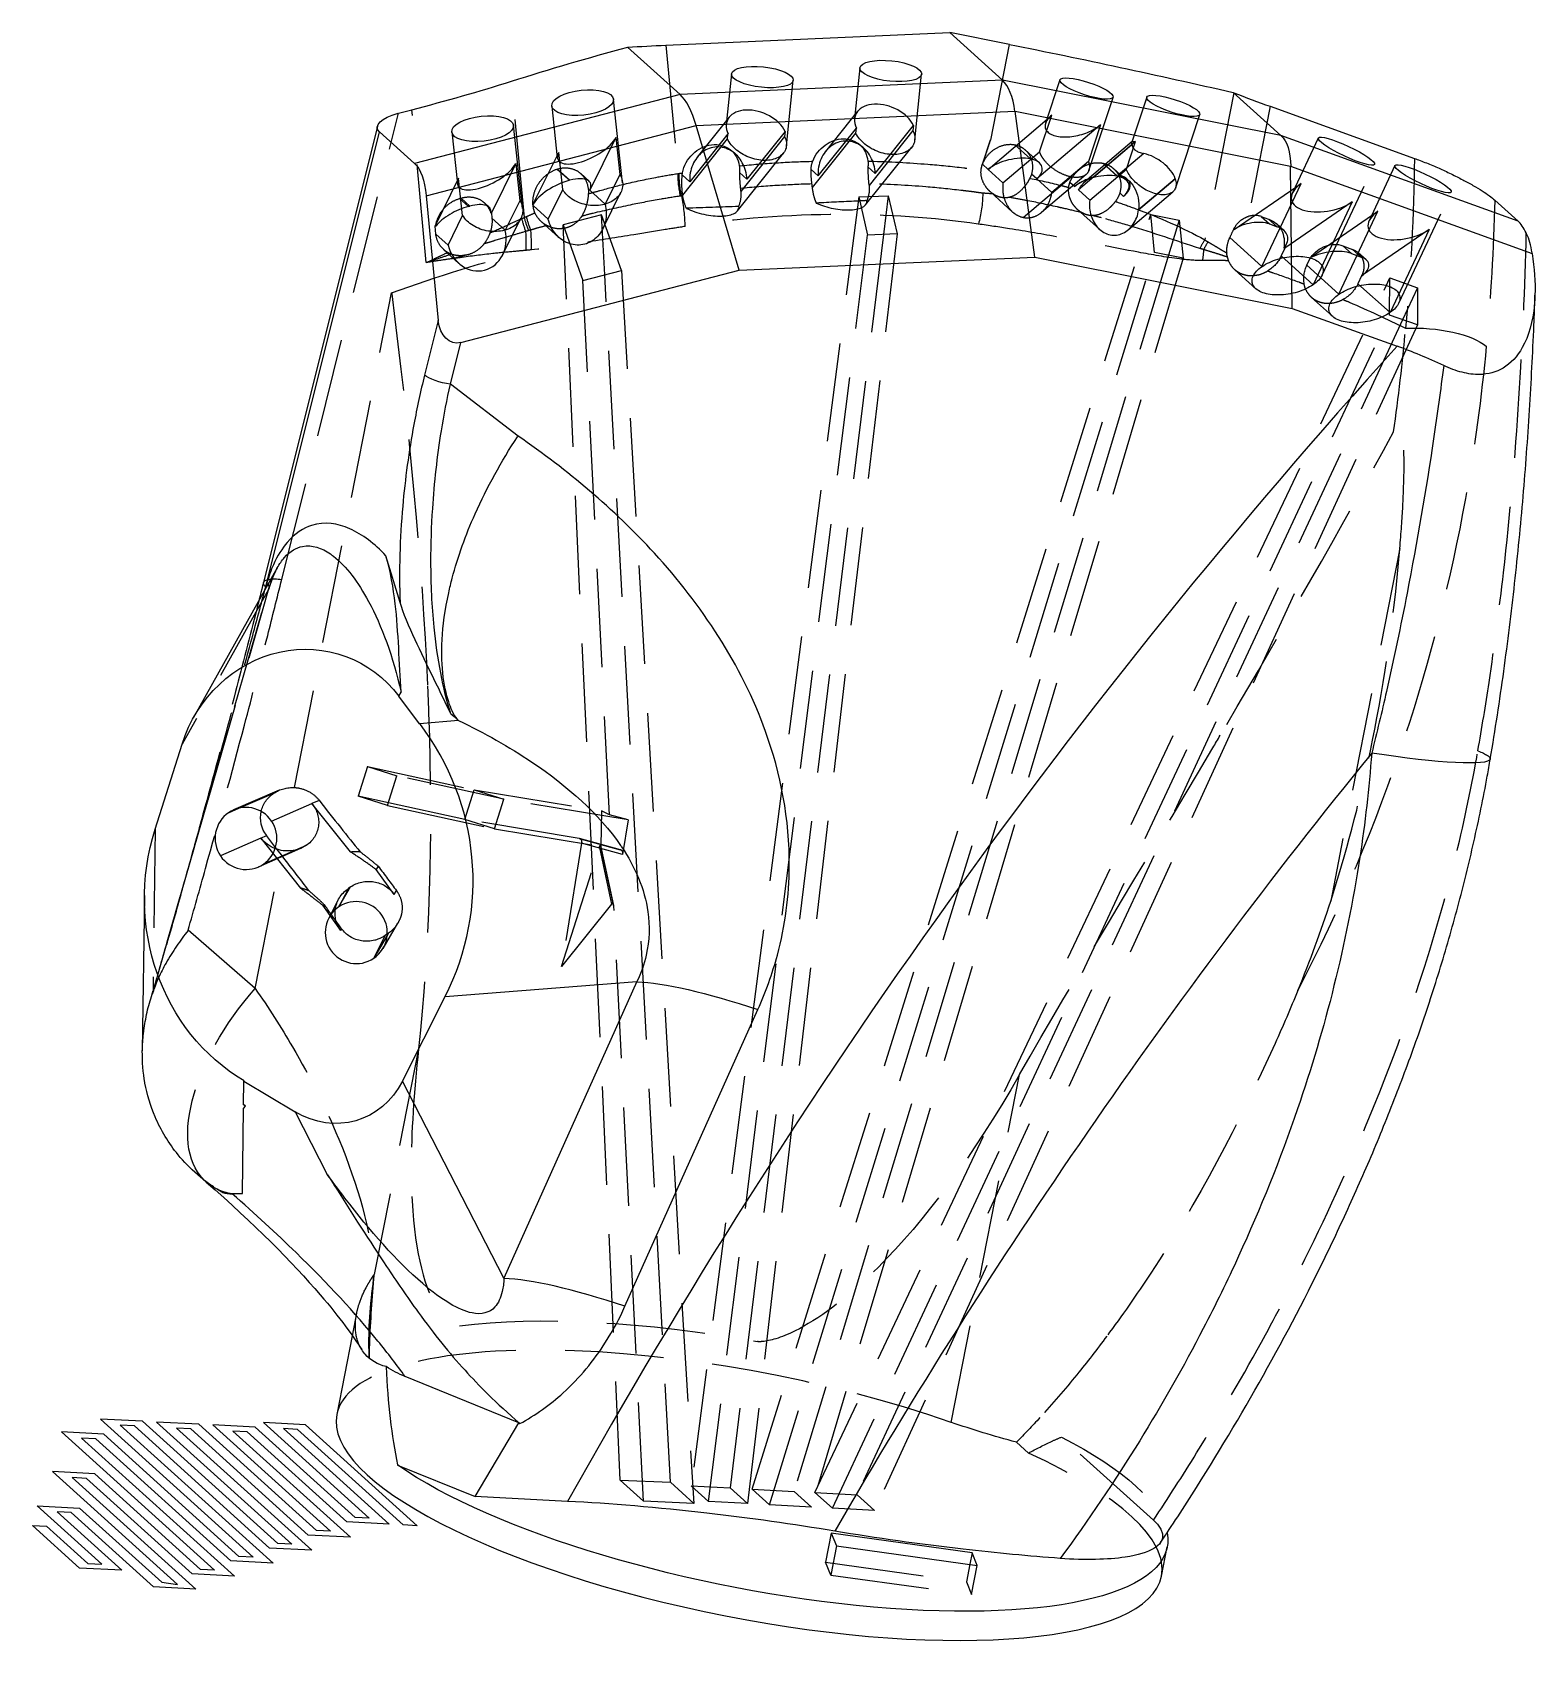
# Model space of a CAD drawing. Header units: millimetres. Extents: x 51 to 148, y 28 to 133.
import ezdxf

# ---------------------------------------------------------------- set-up
doc = ezdxf.new("R2010")
doc.units = ezdxf.units.MM
doc.linetypes.add('HIDDEN', pattern=[9.525, 6.35, -3.175])
doc.layers.get('0').update_dxf_attribs({"color": 253, "lineweight": 70, "true_color": 0x8faf8f})
doc.layers.add('Hidden', color=98, linetype='HIDDEN', lineweight=70, true_color=0x054805)

msp = doc.modelspace()

# ---------------------------------------------------------------- linework, layer by layer
at = {"color": 98, "lineweight": -3, "true_color": 0x054805}
for p, q in [((91.89, 132.23), (110.2, 133.05)), ((114.04, 132.28), (110.2, 133.05)), ((110.2, 133.05), (113.59, 129.98)), ((89.43, 132.11), (92.81, 129.06)), ((92.81, 129.06), (75.7, 124.61)), ((113.59, 129.98), (92.81, 129.06)), ((131.53, 126.41), (113.59, 129.98)), ((128.46, 129.18), (128.49, 129.17)), ((131.53, 126.41), (128.46, 129.18)), ((74.66, 127.85), (75.53, 128.07)), ((130.83, 128.3), (140.13, 124.94)), ((73.31, 127.01), (65.97, 97.61)), ((76.45, 122.53), (93.85, 127.05)), ((93.85, 127.05), (114.4, 127.97)), ((96.62, 117.73), (93.85, 127.05)), ((114.4, 127.97), (132.15, 124.43)), ((115.67, 118.58), (114.4, 127.97)), ((66.12, 97.32), (73.44, 126.65)), ((73.44, 126.65), (75.7, 124.61)), ((146.81, 120.9), (131.53, 126.41)), ((132.15, 124.43), (147.72, 118.81)), ((132.25, 115.27), (132.15, 124.43)), ((76.45, 122.53), (77.23, 114.48)), ((104.33, 122.45), (106.23, 122.53)), ((104.33, 122.45), (104.89, 119.98)), ((106.23, 122.53), (105.92, 120.03)), ((106.23, 122.53), (106.8, 120.07)), ((146.81, 120.9), (145.31, 122.25)), ((87.75, 121.29), (85.28, 120.65)), ((87.96, 117.43), (87.75, 121.29)), ((89.04, 117.71), (87.75, 121.29)), ((123.38, 118.87), (123.14, 121.33)), ((123.14, 121.33), (124.97, 120.96)), ((124.97, 120.96), (124.28, 118.69)), ((124.97, 120.96), (125.22, 118.5)), ((85.28, 120.65), (86.55, 117.06)), ((106.8, 120.07), (104.89, 119.98)), ((96.62, 117.73), (115.67, 118.58)), ((115.67, 118.58), (132.25, 115.27)), ((125.22, 118.5), (123.38, 118.87)), ((78.68, 113.07), (96.62, 117.73)), ((86.55, 117.06), (89.04, 117.71)), ((138.53, 114.84), (138.55, 117.24)), ((138.55, 117.24), (140.32, 116.6)), ((140.32, 116.6), (139.37, 114.54)), ((140.32, 116.6), (140.32, 114.2)), ((77.23, 114.48), (76.35, 110.97)), ((132.25, 115.27), (139.02, 112.83)), ((140.32, 114.2), (138.53, 114.84)), ((78.01, 110.39), (78.68, 113.07)), ((82.37, 107.04), (78.01, 110.39)), ((74.77, 96.32), (73.85, 99.33)), ((66.85, 98.54), (61.46, 88.89)), ((66.06, 97.12), (66.12, 97.32)), ((66.19, 97.57), (66.12, 97.32)), ((74.7, 90.27), (74.84, 90.53)), ((76.03, 88.5), (74.7, 90.27)), ((78.54, 88.7), (76.03, 88.5)), ((78.04, 89.13), (78.42, 88.84)), ((58.99, 81.7), (60.73, 87.19)), ((72.66, 85.75), (72.06, 83.84)), ((72.66, 85.75), (74.56, 85.14)), ((73.96, 83.23), (74.56, 85.14)), ((63.72, 82.76), (64.38, 83.05)), ((73.96, 83.23), (72.06, 83.84)), ((74.02, 83.41), (72.06, 83.84)), ((65.8, 81.12), (63.19, 79.99)), ((65.8, 81.12), (66.17, 81.29)), ((66.75, 80.53), (66.17, 81.29)), ((58.3, 77.43), (58.16, 67.41)), ((71, 75.29), (70.94, 75.17)), ((73.07, 73.38), (73.84, 74.87)), ((73.93, 74.85), (73.07, 73.38)), ((73.94, 74.94), (73.84, 74.87)), ((77.68, 70.92), (90.03, 71.88)), ((90.03, 71.88), (81.46, 52.76)), ((74.92, 65.47), (77.68, 70.92)), ((89.26, 50.96), (97.83, 70.08)), ((64.69, 63.93), (64.71, 65.47)), ((64.71, 65.47), (68, 63.49)), ((81.46, 52.76), (74.92, 65.47)), ((64.61, 58.22), (64.69, 63.71)), ((64.81, 63.85), (64.69, 63.93)), ((64.69, 63.71), (64.81, 63.85)), ((68, 63.49), (70.08, 59.45)), ((61.7, 59.46), (62.28, 58.95)), ((63.95, 58.2), (63.94, 58.2)), ((63.95, 58.2), (64.61, 58.22)), ((71.69, 49.05), (70.7, 43.98)), ((82.42, 43.44), (75.1, 46.42)), ((55.46, 43.68), (65.3, 34.78)), ((58.18, 43.54), (55.46, 43.68)), ((57.65, 43.25), (56.74, 43.29)), ((56.74, 43.29), (66.59, 34.39)), ((66.36, 35.37), (57.65, 43.25)), ((66.89, 35.67), (58.18, 43.54)), ((59.08, 43.49), (67.79, 35.62)), ((61.81, 43.35), (59.08, 43.49)), ((61.28, 43.06), (60.37, 43.1)), ((60.37, 43.1), (69.08, 35.23)), ((68.85, 36.21), (61.28, 43.06)), ((69.38, 36.5), (61.81, 43.35)), ((62.71, 43.3), (70.29, 36.46)), ((65.43, 43.16), (62.71, 43.3)), ((71.87, 37.34), (65.43, 43.16)), ((65.96, 43.46), (72.78, 37.29)), ((68.68, 43.31), (65.96, 43.46)), ((68.16, 43.02), (67.25, 43.07)), ((67.25, 43.07), (74.06, 36.9)), ((74.97, 36.86), (68.16, 43.02)), ((75.88, 36.81), (68.68, 43.31)), ((79.6, 38.69), (82.42, 43.44)), ((82.49, 43.39), (82.42, 43.44)), ((52.96, 42.85), (62.81, 33.95)), ((55.69, 42.7), (52.96, 42.85)), ((55.16, 42.41), (54.25, 42.46)), ((54.25, 42.46), (64.09, 33.56)), ((55.16, 42.41), (63.87, 34.54)), ((64.39, 34.83), (55.69, 42.7)), ((64.91, 42.87), (64, 42.91)), ((64, 42.91), (71.57, 36.07)), ((71.34, 37.05), (64.91, 42.87)), ((60.42, 33.02), (52.37, 40.3)), ((55.09, 40.15), (52.37, 40.3)), ((54.56, 39.86), (53.65, 39.91)), ((53.65, 39.91), (61.6, 32.72)), ((61.9, 33.99), (55.09, 40.15)), ((74.61, 40.72), (79.6, 38.69)), ((61.37, 33.7), (54.56, 39.86)), ((55.55, 34.33), (51.39, 38.09)), ((51.39, 38.09), (54.11, 37.95)), ((54.11, 37.95), (59.41, 33.16)), ((85.56, 38.38), (79.6, 38.69)), ((54.12, 34.08), (51.09, 36.82)), ((51.09, 36.82), (51.99, 36.77)), ((51.99, 36.77), (54.65, 34.37)), ((53.58, 37.65), (52.67, 37.7)), ((52.67, 37.7), (56.84, 33.94)), ((58.88, 32.86), (53.58, 37.65)), ((74.06, 36.9), (71.34, 37.05)), ((72.78, 37.29), (71.87, 37.34)), ((75.88, 36.81), (74.97, 36.86)), ((71.57, 36.07), (68.85, 36.21)), ((70.29, 36.46), (69.38, 36.5)), ((102.55, 36.32), (102.89, 35.51)), ((111.63, 35.07), (102.55, 36.32)), ((65.3, 34.78), (64.39, 34.83)), ((69.08, 35.23), (66.36, 35.37)), ((67.79, 35.62), (66.89, 35.67)), ((102.89, 35.51), (111.96, 34.25)), ((111.63, 35.07), (111.48, 34.32)), ((111.96, 34.25), (111.63, 35.07)), ((123.83, 33.56), (124.2, 35.44)), ((56.84, 33.94), (54.12, 34.08)), ((54.65, 34.37), (55.55, 34.33)), ((64.09, 33.56), (61.37, 33.7)), ((62.81, 33.95), (61.9, 33.99)), ((66.59, 34.39), (63.87, 34.54)), ((61.6, 32.72), (58.88, 32.86)), ((59.41, 33.16), (60.42, 33.02))]:
    msp.add_line(p, q, dxfattribs=at)
at = {"color": 98, "lineweight": -3, "true_color": 0x054805, "extrusion": (-2.45677e-16, -8.734e-17, -1)}
msp.add_ellipse((129.76, 98), major_axis=(-101.19, 9.98), ratio=0.326239, start_param=1.129004, end_param=1.155312, dxfattribs=at)
at = {"color": 98, "lineweight": -3, "true_color": 0x054805, "extrusion": (1.21115e-16, -9.82138e-17, -1)}
msp.add_ellipse((170.84, 80.94), major_axis=(143.55, -47.15), ratio=0.231905, start_param=4.230808, end_param=4.337564, dxfattribs=at)
at = {"color": 98, "lineweight": -3, "true_color": 0x054805, "extrusion": (-1.79344e-16, -1.95934e-17, -1)}
msp.add_ellipse((129.71, 98.52), major_axis=(-99.42, -10.86), ratio=0.40539, start_param=1.114573, end_param=1.198417, dxfattribs=at)
at = {"color": 98, "lineweight": -3, "true_color": 0x054805}
for centre, major_axis, ratio in [((106.39, 130.57), (-1.99, 0.21), 0.330613), ((98.12, 130.18), (-1.99, 0.21), 0.330613), ((119, 129.44), (-1.71, 0.56), 0.233129), ((86.53, 128.53), (-1.99, -0.22), 0.405421), ((124.59, 128.32), (-1.71, 0.56), 0.233129), ((80.09, 126.85), (-1.99, -0.22), 0.405421), ((135.75, 125.4), (-1.81, 0.85), 0.169598), ((140.69, 123.62), (-1.81, 0.85), 0.169598)]:
    msp.add_ellipse(centre, major_axis=major_axis, ratio=ratio, dxfattribs=at)
for centre, major_axis, ratio, start_param, end_param in [((50.92, 150.32), (64.62, 7.06), 0.40539, 5.05846, 5.168612), ((92.81, 125.42), (-0.58, 3.87), 0.35012, 5.093984, 5.879382), ((112.79, 126.31), (0.3, 3.9), 0.422029, 5.181893, 5.967291), ((121.36, 136.85), (-23.33, 10.85), 0.166232, 1.957554, 2.06451), ((363, -89.94), (235.61, 260.64), 0.85992, 1.57017, 1.832368), ((60.53, 78.44), (18.94, -0.37), 0.928579, 5.862109, 6.913347), ((364.2, -91.02), (224.52, 248.37), 0.85992, 1.631561, 1.814347), ((64.84, 81.11), (0.8, -1.83), 0.995479, 1.75493, 3.327672), ((64.84, 81.11), (0.8, -1.83), 0.995479, 3.326375, 4.899117), ((64.84, 81.11), (0.8, -1.83), 0.995479, 0.184782, 1.756227), ((64.84, 81.1), (0.8, -1.83), 0.995479, 4.89782, 6.469265), ((71.95, 75.04), (-1.49, 1.34), 0.997042, 6.042505, 9.180127), ((71.95, 75.04), (1.43, -1.4), 0.996777, 6.080742, 9.222334), ((71.28, 68.81), (-13.25, -14.05), 0.074513, 5.141836, 5.152912), ((65.55, 71.18), (-1.94, -12.96), 0.380792, 6.225197, 6.351601), ((71.34, 73.31), (-10.81, -13.89), 0.546325, 0.344854, 0.424075), ((96.18, 44.7), (-16.68, 7.47), 0.180207, 5.219333, 5.867922), ((110.96, 108.62), (-30.42, -77.38), 0.275895, 5.732822, 5.880381), ((97.26, 38.77), (-26.57, 5.21), 0.292525, 0.000008, 3.141574)]:
    msp.add_ellipse(centre, major_axis=major_axis, ratio=ratio, start_param=start_param, end_param=end_param, dxfattribs=at)
at = {"color": 98, "lineweight": -3, "true_color": 0x054805, "extrusion": (6.3452e-15, 8.17646e-16, -1)}
msp.add_ellipse((75.41, 127.16), major_axis=(-2.11, -0.27), ratio=0.384524, start_param=5.965405, end_param=7.536201, dxfattribs=at)
at = {"color": 98, "lineweight": -3, "true_color": 0x054805, "extrusion": (7.08741e-16, 2.85666e-15, -1)}
msp.add_ellipse((130.11, 122.86), major_axis=(-1.05, -3.76), ratio=0.467867, start_param=3.371326, end_param=4.156724, dxfattribs=at)
at = {"color": 98, "lineweight": -3, "true_color": 0x054805, "extrusion": (-2.98298e-16, -2.03243e-15, -1)}
msp.add_ellipse((74.73, 120.73), major_axis=(0.53, 4.1), ratio=0.410016, start_param=0.276935, end_param=1.062333, dxfattribs=at)
at = {"color": 98, "lineweight": -3, "true_color": 0x054805, "extrusion": (7.16901e-16, 7.79422e-15, -1)}
msp.add_ellipse((78.51, 114.81), major_axis=(-0.16, -1.77), ratio=0.722872, start_param=6.031208, end_param=7.602004, dxfattribs=at)
at = {"color": 98, "lineweight": -3, "true_color": 0x054805, "extrusion": (-4.71095e-17, -1.02664e-16, -1)}
msp.add_ellipse((77.51, 110.84), major_axis=(1.26, -0.32), ratio=0.269124, start_param=1.10366, end_param=2.674456, dxfattribs=at)
at = {"color": 98, "lineweight": -3, "true_color": 0x054805, "extrusion": (-3.359e-18, -5.63785e-17, -1)}
msp.add_ellipse((67.91, 97.12), major_axis=(1.94, -0.48), ratio=0.269124, start_param=2.674456, end_param=3.141665, dxfattribs=at)
at = {"color": 98, "lineweight": -3, "true_color": 0x054805, "extrusion": (-3.86756e-17, -4.66423e-17, -1)}
msp.add_ellipse((64.4, 97.76), major_axis=(1.92, -0.55), ratio=0.331483, start_param=5.805519, end_param=5.918776, dxfattribs=at)
at = {"color": 98, "lineweight": -3, "true_color": 0x054805, "extrusion": (5.81883e-16, 1.85434e-15, -1)}
msp.add_ellipse((68.33, 84.81), major_axis=(2.76, 8.09), ratio=0.93274, start_param=4.688199, end_param=6.846586, dxfattribs=at)
at = {"color": 98, "lineweight": -3, "true_color": 0x054805, "extrusion": (-3.57973e-17, -5.02297e-17, -1)}
msp.add_ellipse((136.51, 87.66), major_axis=(8.51, -1.44), ratio=0.103968, start_param=0, end_param=1.450182, dxfattribs=at)
at = {"color": 98, "lineweight": -3, "true_color": 0x054805, "extrusion": (-4.71414e-15, 4.29097e-16, -1)}
msp.add_ellipse((67.86, 82.42), major_axis=(-2.07, 0.24), ratio=0.942507, start_param=5.547541, end_param=6.378681, dxfattribs=at)
at = {"color": 98, "lineweight": -3, "true_color": 0x054805, "extrusion": (-1.88309e-16, -4.69881e-16, -1)}
msp.add_ellipse((71.4, 77.61), major_axis=(-3.03, -13.6), ratio=0.937162, start_param=0.302294, end_param=1.663707, dxfattribs=at)
at = {"color": 98, "lineweight": -3, "true_color": 0x054805, "extrusion": (3.04753e-15, -9.13466e-16, -1)}
msp.add_ellipse((67.44, 82.24), major_axis=(2, -0.6), ratio=0.924168, start_param=1.655362, end_param=2.215897, dxfattribs=at)
at = {"color": 98, "lineweight": -3, "true_color": 0x054805, "extrusion": (7.08543e-15, 2.54135e-17, -1)}
msp.add_ellipse((72.59, 76.28), major_axis=(-2.01, -0.04), ratio=0.969606, start_param=5.694186, end_param=6.417737, dxfattribs=at)
at = {"color": 98, "lineweight": -3, "true_color": 0x054805, "extrusion": (-5.01418e-16, 6.32095e-16, -1)}
msp.add_ellipse((60.27, 91.84), major_axis=(16.29, -23.72), ratio=0.025004, start_param=0.815686, end_param=0.844071, dxfattribs=at)
at = {"color": 98, "lineweight": -3, "true_color": 0x054805, "extrusion": (-7.07255e-17, -8.99679e-17, -1)}
msp.add_ellipse((104.75, 63.82), major_axis=(16.68, -7.47), ratio=0.180207, start_param=3.556856, end_param=4.205445, dxfattribs=at)
at = {"color": 98, "lineweight": -3, "true_color": 0x054805, "extrusion": (4.85116e-17, -5.36728e-16, -1)}
msp.add_ellipse((70.26, 68.61), major_axis=(1.74, -5.67), ratio=0.88148, start_param=5.541803, end_param=7.058471, dxfattribs=at)
at = {"color": 98, "lineweight": -3, "true_color": 0x054805, "extrusion": (9.16945e-19, 2.27293e-16, -1)}
msp.add_ellipse((71.38, 76.07), major_axis=(-3.03, -13.6), ratio=0.937162, start_param=0.291218, end_param=0.302294, dxfattribs=at)
at = {"color": 98, "lineweight": -3, "true_color": 0x054805, "extrusion": (-1.17468e-16, -8.23765e-18, -1)}
for start_param, end_param in [(2.997243, 3.141478), (2.835548, 2.997243)]:
    msp.add_ellipse((69.74, 67.54), major_axis=(7.46, 8.59), ratio=0.510356, start_param=start_param, end_param=end_param, dxfattribs=at)
at = {"color": 98, "lineweight": -3, "true_color": 0x054805, "extrusion": (-6.51533e-17, -4.37952e-17, -1)}
msp.add_ellipse((97.63, 40.65), major_axis=(26.57, -5.21), ratio=0.292525, start_param=6.168739, end_param=8.842357, dxfattribs=at)
at = {"color": 98, "lineweight": -3, "true_color": 0x054805}
for points, knots in [([(140.13, 124.94), (140.36, 124.85), (140.63, 124.75), (141.18, 124.53), (141.46, 124.41), (141.96, 124.19), (142.23, 124.07), (142.75, 123.81), (143.01, 123.68), (143.46, 123.45), (143.69, 123.32), (144.12, 123.08), (144.33, 122.95), (144.66, 122.74), (144.82, 122.63), (145.1, 122.43), (145.22, 122.33), (145.31, 122.25)], [0.018830416, 0.018830416, 0.018830416, 0.018830416, 0.019684756, 0.019684756, 0.020539095, 0.020539095, 0.021345646, 0.021345646, 0.022152196, 0.022152196, 0.022907246, 0.022907246, 0.023662295, 0.023662295, 0.024377954, 0.024377954, 0.025093613, 0.025093613, 0.025093613, 0.025093613]), ([(147.72, 118.81), (147.72, 118.83), (147.72, 118.84), (147.64, 119.32), (147.53, 119.73), (147.36, 120.08)], [-0.001633209, -0.001633209, -0.001633209, -0.001633209, -0.001580003, -0.001580003, -0.000071583, -0.000071583, -0.000071583, -0.000071583]), ([(147.9, 116.13), (147.9, 115.93), (147.88, 115.72), (147.77, 114.43), (147.5, 113.48), (146.76, 112.17), (146.34, 111.72), (145.4, 111.16), (144.89, 111.02), (143.97, 111), (143.59, 111.05), (142.81, 111.25), (142.41, 111.4), (142.02, 111.58)], [0.00523292, 0.00523292, 0.00523292, 0.00523292, 0.00603306, 0.00603306, 0.01051836, 0.01051836, 0.01400776, 0.01400776, 0.01711714, 0.01711714, 0.01915912, 0.01915912, 0.02125431, 0.02125431, 0.02125431, 0.02125431]), ([(145.02, 86.22), (145.34, 88.1), (145.63, 89.99), (145.89, 91.88), (146.15, 93.77), (146.38, 95.65), (146.59, 97.54), (146.8, 99.41), (146.98, 101.28), (147.14, 103.15), (147.3, 105.01), (147.43, 106.86), (147.55, 108.7), (147.66, 110.54), (147.76, 112.37), (147.83, 114.18), (147.86, 114.83), (147.88, 115.48), (147.9, 116.13)], [0, 0, 0, 0, 0.00577035, 0.00577035, 0.00577035, 0.01152436, 0.01152436, 0.01152436, 0.01725545, 0.01725545, 0.01725545, 0.0229603, 0.0229603, 0.0229603, 0.02865943, 0.02865943, 0.02865943, 0.03071119, 0.03071119, 0.03071119, 0.03071119]), ([(142.02, 111.58), (141.82, 110.02), (141.6, 108.45), (141.37, 106.87), (140.88, 103.6), (140.31, 100.27), (139.66, 96.91), (139.25, 94.81), (138.81, 92.7), (138.33, 90.58), (138.03, 89.26), (137.71, 87.93), (137.38, 86.61)], [-0.04791981, -0.04791981, -0.04791981, -0.04791981, -0.04266011, -0.04266011, -0.04266011, -0.03180764, -0.03180764, -0.03180764, -0.02502485, -0.02502485, -0.02502485, -0.0207856, -0.0207856, -0.0207856, -0.0207856]), ([(76.35, 110.97), (76.09, 109.93), (75.86, 108.87), (75.66, 107.79), (75.34, 106.05), (75.09, 104.28), (74.94, 102.52), (74.75, 100.44), (74.69, 98.33), (74.77, 96.32)], [-0.0258789, -0.0258789, -0.0258789, -0.0258789, -0.02256109, -0.02256109, -0.02256109, -0.0172526, -0.0172526, -0.0172526, -0.01098252, -0.01098252, -0.01098252, -0.01098252]), ([(76.76, 98.94), (76.76, 100.08), (76.8, 101.23), (76.87, 102.37), (76.98, 104.04), (77.17, 105.73), (77.43, 107.37), (77.6, 108.4), (77.79, 109.41), (78.01, 110.39)], [0.01362779, 0.01362779, 0.01362779, 0.01362779, 0.0172526, 0.0172526, 0.0172526, 0.02256109, 0.02256109, 0.02256109, 0.0258789, 0.0258789, 0.0258789, 0.0258789]), ([(78.13, 97.89), (78.5, 99.26), (78.99, 100.65), (80.37, 103.74), (81.29, 105.42), (82.35, 107.01), (82.36, 107.02), (82.37, 107.04)], [0.04968657, 0.04968657, 0.04968657, 0.04968657, 0.05701494, 0.05701494, 0.06612327, 0.06612327, 0.06619994, 0.06619994, 0.06619994, 0.06619994]), ([(97.83, 70.08), (98.34, 71.22), (98.76, 72.39), (99.08, 73.58), (99.59, 75.49), (99.84, 77.42), (99.85, 79.31), (99.88, 82.33), (99.29, 85.3), (98.32, 88), (96.76, 92.33), (94.19, 96.16), (91.16, 99.49), (88.53, 102.36), (85.57, 104.84), (82.37, 107.04)], [0.06226979, 0.06226979, 0.06226979, 0.06226979, 0.06606726, 0.06606726, 0.06606726, 0.07214321, 0.07214321, 0.07214321, 0.08186473, 0.08186473, 0.08186473, 0.09741916, 0.09741916, 0.09741916, 0.11087, 0.11087, 0.11087, 0.11087]), ([(73.85, 99.33), (73.12, 100.1), (72.35, 100.7), (71.54, 101.06), (70.75, 101.41), (69.92, 101.55), (69.07, 101.28), (68.54, 101.11), (68, 100.78), (67.49, 100.18), (67.17, 99.81), (66.87, 99.33), (66.61, 98.75), (66.45, 98.39), (66.31, 97.99), (66.19, 97.57)], [-0.05532905, -0.05532905, -0.05532905, -0.05532905, -0.04941787, -0.04941787, -0.04941787, -0.0436971, -0.0436971, -0.0436971, -0.04012163, -0.04012163, -0.04012163, -0.03788695, -0.03788695, -0.03788695, -0.03649028, -0.03649028, -0.03649028, -0.03649028]), ([(66.85, 98.54), (67, 98.8), (67.15, 99.02), (67.31, 99.2), (67.69, 99.64), (68.09, 99.85), (68.48, 99.93), (69.11, 100.05), (69.72, 99.83), (70.28, 99.44), (70.35, 99.39), (70.41, 99.35), (70.47, 99.3)], [0.03866936, 0.03866936, 0.03866936, 0.03866936, 0.04012163, 0.04012163, 0.04012163, 0.0436971, 0.0436971, 0.0436971, 0.04941787, 0.04941787, 0.04941787, 0.0500471, 0.0500471, 0.0500471, 0.0500471]), ([(70.47, 99.3), (71.3, 98.66), (72.07, 97.63), (72.74, 96.37), (73.58, 94.81), (74.32, 92.84), (74.84, 90.53)], [0.0500471, 0.0500471, 0.0500471, 0.0500471, 0.05857109, 0.05857109, 0.05857109, 0.06918141, 0.06918141, 0.06918141, 0.06918141]), ([(74.84, 90.53), (74.84, 90.54), (74.84, 90.54), (74.71, 92.41), (74.67, 94.37), (74.34, 97.24), (74.16, 98.32), (73.85, 99.33)], [-0.00003376, -0.00003376, -0.00003376, -0.00003376, 0, 0, 0.00911166, 0.00911166, 0.01402996, 0.01402996, 0.01402996, 0.01402996]), ([(78.04, 89.13), (77.53, 90.75), (77.17, 92.69), (76.96, 94.72), (76.83, 96.07), (76.76, 97.5), (76.76, 98.94)], [0.00204229, 0.00204229, 0.00204229, 0.00204229, 0.00899999, 0.00899999, 0.00899999, 0.01362779, 0.01362779, 0.01362779, 0.01362779]), ([(78.42, 88.84), (78.39, 88.88), (78.36, 88.91), (78.29, 89.02), (78.24, 89.1), (78.1, 89.37), (78.02, 89.57), (77.8, 90.19), (77.65, 90.79), (77.37, 92.92), (77.42, 94.73), (77.97, 97.26), (78.05, 97.57), (78.13, 97.89)], [0.02663197, 0.02663197, 0.02663197, 0.02663197, 0.02712792, 0.02712792, 0.02805694, 0.02805694, 0.03016874, 0.03016874, 0.03618484, 0.03618484, 0.04800308, 0.04800308, 0.04968657, 0.04968657, 0.04968657, 0.04968657]), ([(78.04, 89.13), (78.04, 89.13), (78.04, 89.14), (77.5, 90.29), (76.43, 92.41), (75.36, 94.74), (74.97, 95.63), (74.77, 96.32)], [-0.000019641, -0.000019641, -0.000019641, -0.000019641, 0, 0, 0.00422279, 0.00422279, 0.006571827, 0.006571827, 0.006571827, 0.006571827]), ([(78.54, 88.7), (80.21, 87.9), (81.78, 87.02), (83.26, 86.03), (85.56, 84.48), (87.59, 82.69), (88.98, 80.65)], [-0.10723691, -0.10723691, -0.10723691, -0.10723691, -0.09741916, -0.09741916, -0.09741916, -0.08207031, -0.08207031, -0.08207031, -0.08207031]), ([(137.38, 86.61), (137.21, 84.33), (136.95, 82.09), (136.61, 79.88), (135.75, 74.27), (134.38, 68.86), (132.6, 63.67), (131.49, 60.42), (130.21, 57.25), (128.8, 54.18), (128.08, 52.6), (127.32, 51.05), (126.53, 49.52), (125.25, 47.06), (123.89, 44.65), (122.43, 42.29), (120.83, 39.7), (119.12, 37.17), (117.31, 34.7)], [-0.0735724, -0.0735724, -0.0735724, -0.0735724, -0.06713561, -0.06713561, -0.06713561, -0.05081467, -0.05081467, -0.05081467, -0.04061409, -0.04061409, -0.04061409, -0.03540715, -0.03540715, -0.03540715, -0.02707606, -0.02707606, -0.02707606, -0.01794586, -0.01794586, -0.01794586, -0.01794586]), ([(123.78, 35.73), (124.15, 36.28), (124.51, 36.84), (124.88, 37.39), (126.51, 39.9), (128.08, 42.46), (129.57, 45.05), (131.06, 47.64), (132.47, 50.27), (133.8, 52.94), (134.43, 54.2), (135.03, 55.46), (135.62, 56.74), (136.21, 58.02), (136.79, 59.3), (137.34, 60.6), (137.89, 61.9), (138.42, 63.21), (138.93, 64.53), (139.45, 65.85), (139.94, 67.18), (140.41, 68.52), (140.88, 69.87), (141.32, 71.22), (141.74, 72.58), (142.16, 73.95), (142.56, 75.32), (142.93, 76.7), (143.3, 78.09), (143.65, 79.49), (143.96, 80.89), (144.28, 82.3), (144.57, 83.71), (144.83, 85.13), (144.89, 85.49), (144.95, 85.86), (145.02, 86.22)], [0.00400991, 0.00400991, 0.00400991, 0.00400991, 0.00600668, 0.00600668, 0.00600668, 0.01503475, 0.01503475, 0.01503475, 0.02406591, 0.02406591, 0.02406591, 0.02831849, 0.02831849, 0.02831849, 0.03259265, 0.03259265, 0.03259265, 0.03688551, 0.03688551, 0.03688551, 0.04119448, 0.04119448, 0.04119448, 0.04551757, 0.04551757, 0.04551757, 0.04985364, 0.04985364, 0.04985364, 0.05420263, 0.05420263, 0.05420263, 0.05856577, 0.05856577, 0.05856577, 0.0596725, 0.0596725, 0.0596725, 0.0596725]), ([(88.98, 80.65), (89, 80.62), (89.02, 80.6), (89.04, 80.57), (89.91, 79.27), (90.53, 77.85), (90.74, 76.38), (90.87, 75.47), (90.84, 74.53), (90.63, 73.59), (90.5, 73.01), (90.3, 72.43), (90.03, 71.88)], [-0.08207031, -0.08207031, -0.08207031, -0.08207031, -0.08186473, -0.08186473, -0.08186473, -0.07214321, -0.07214321, -0.07214321, -0.06606726, -0.06606726, -0.06606726, -0.06226979, -0.06226979, -0.06226979, -0.06226979]), ([(73.34, 74.61), (73.27, 74.58), (73.21, 74.56), (72.85, 74.47), (72.56, 74.46), (72.04, 74.54), (71.78, 74.63), (71.33, 74.91), (71.15, 75.09), (71, 75.29)], [0.010222437, 0.010222437, 0.010222437, 0.010222437, 0.010504874, 0.010504874, 0.011705926, 0.011705926, 0.012856291, 0.012856291, 0.013838766, 0.013838766, 0.013838766, 0.013838766]), ([(58.33, 65.34), (58.33, 65.35), (58.33, 65.36), (58.21, 66), (58.16, 66.7), (58.16, 67.41)], [0.011562168, 0.011562168, 0.011562168, 0.011562168, 0.011590761, 0.011590761, 0.013783502, 0.013783502, 0.013783502, 0.013783502]), ([(61.71, 59.45), (61.26, 59.84), (60.84, 60.26), (59.86, 61.46), (59.36, 62.29), (58.98, 63.16)], [0.003832932, 0.003832932, 0.003832932, 0.003832932, 0.005817696, 0.005817696, 0.009011295, 0.009011295, 0.009011295, 0.009011295]), ([(62.98, 58.49), (62.77, 58.63), (62.55, 58.78), (62.12, 59.1), (61.91, 59.27), (61.71, 59.45)], [0.002059804, 0.002059804, 0.002059804, 0.002059804, 0.002931164, 0.002931164, 0.003832932, 0.003832932, 0.003832932, 0.003832932]), ([(62.28, 58.95), (65.35, 56.28), (67.84, 53.77), (70.9, 50.21), (71.77, 48.99), (72.3, 48.16)], [0, 0, 0, 0, 0.01467052, 0.01467052, 0.02517552, 0.02517552, 0.02517552, 0.02517552]), ([(77.99, 51.12), (77.42, 51.45), (76.82, 51.9), (76.23, 52.41), (74.53, 53.87), (72.83, 55.82), (71.22, 57.92), (70.84, 58.42), (70.46, 58.93), (70.08, 59.45)], [0.10580024, 0.10580024, 0.10580024, 0.10580024, 0.11162769, 0.11162769, 0.11162769, 0.12841303, 0.12841303, 0.12841303, 0.13239883, 0.13239883, 0.13239883, 0.13239883]), ([(70.08, 59.45), (70.09, 59.45), (70.09, 59.44), (70.23, 59.22), (70.37, 59), (71.69, 56.91), (72.83, 55.12), (74.52, 52.59), (75.22, 51.56), (76.98, 49.13), (77.93, 47.95), (79.82, 45.87), (80.95, 44.72), (82.49, 43.39)], [-0.00005296, -0.00005296, -0.00005296, -0.00005296, 0, 0, 0.00145448, 0.00145448, 0.01423626, 0.01423626, 0.02170221, 0.02170221, 0.03267072, 0.03267072, 0.04196177, 0.04196177, 0.04196177, 0.04196177]), ([(75.1, 46.42), (74.57, 47.16), (73.98, 47.93), (73.34, 48.71), (71.88, 50.51), (70.11, 52.42), (68.07, 54.41), (66.8, 55.65), (65.42, 56.92), (63.95, 58.2)], [0.03060196, 0.03060196, 0.03060196, 0.03060196, 0.03536345, 0.03536345, 0.03536345, 0.04624452, 0.04624452, 0.04624452, 0.05303906, 0.05303906, 0.05303906, 0.05303906]), ([(81.46, 52.76), (81.45, 52.45), (81.41, 52.17), (81.35, 51.91), (81.26, 51.49), (81.1, 51.15), (80.88, 50.91), (80.53, 50.52), (80.01, 50.4), (79.42, 50.52), (78.97, 50.61), (78.49, 50.82), (77.99, 51.12)], [0.08705258, 0.08705258, 0.08705258, 0.08705258, 0.08970762, 0.08970762, 0.08970762, 0.0939557, 0.0939557, 0.0939557, 0.10075262, 0.10075262, 0.10075262, 0.10580024, 0.10580024, 0.10580024, 0.10580024]), ([(82.49, 43.39), (83.48, 43.93), (84.43, 44.6), (85.28, 45.37), (86.34, 46.33), (87.25, 47.43), (88.01, 48.63), (88.49, 49.38), (88.91, 50.17), (89.26, 50.96)], [-0.09739513, -0.09739513, -0.09739513, -0.09739513, -0.0939557, -0.0939557, -0.0939557, -0.08970762, -0.08970762, -0.08970762, -0.08705258, -0.08705258, -0.08705258, -0.08705258]), ([(73.87, 47.06), (73.32, 47.2), (72.85, 47.47), (72.44, 47.95), (72.36, 48.05), (72.3, 48.16)], [0.001960376, 0.001960376, 0.001960376, 0.001960376, 0.006047892, 0.006047892, 0.0070123, 0.0070123, 0.0070123, 0.0070123]), ([(102.78, 36.46), (100.13, 36.9), (97.31, 37.3), (91.38, 37.98), (88.29, 38.24), (85.56, 38.38)], [0.18860946, 0.18860946, 0.18860946, 0.18860946, 0.19652831, 0.19652831, 0.20555382, 0.20555382, 0.20555382, 0.20555382]), ([(117.31, 34.7), (115.32, 34.85), (113.2, 35.05), (108.27, 35.61), (105.44, 36.01), (102.78, 36.46)], [-0.06563071, -0.06563071, -0.06563071, -0.06563071, -0.05949413, -0.05949413, -0.05154401, -0.05154401, -0.05154401, -0.05154401]), ([(123.78, 35.73), (123.68, 35.59), (123.54, 35.46), (122.93, 35.09), (122.3, 34.9), (120.93, 34.7), (120.29, 34.65), (118.88, 34.62), (118.11, 34.64), (117.31, 34.7)], [0.004618453, 0.004618453, 0.004618453, 0.004618453, 0.006232536, 0.006232536, 0.00959416, 0.00959416, 0.011954701, 0.011954701, 0.014358519, 0.014358519, 0.014358519, 0.014358519])]:
    msp.add_open_spline(points, degree=3, knots=knots, dxfattribs=at)
for points in [[(147.34, 120.13), (147.17, 120.47), (146.99, 120.73), (146.81, 120.9)], [(147.72, 118.81), (147.87, 117.86), (147.93, 116.96), (147.9, 116.13)], [(142.02, 111.58), (141, 112.07), (139.99, 112.48), (139.02, 112.83)], [(65.97, 97.61), (65.82, 97.03), (65.68, 96.46), (65.53, 95.88)], [(73.84, 74.87), (73.68, 74.76), (73.51, 74.67), (73.34, 74.61)], [(58.98, 63.16), (58.69, 63.86), (58.47, 64.6), (58.33, 65.34)], [(63.32, 58.29), (63.21, 58.35), (63.1, 58.42), (62.98, 58.49)], [(75.1, 46.42), (74.67, 46.6), (74.26, 46.81), (73.87, 47.06)]]:
    msp.add_open_spline(points, degree=3, dxfattribs=at)
at = {"color": 98, "lineweight": -3, "true_color": 0x054805, "extrusion": (-1.01118e-10, -4.84293e-11, -1)}
msp.add_open_spline([(147.36, 120.08), (147.36, 120.1), (147.35, 120.11), (147.34, 120.13)], degree=3, dxfattribs=at)
at = {"color": 98, "lineweight": -3, "true_color": 0x054805, "extrusion": (3.90412e-10, 3.24529e-10, -1)}
msp.add_open_spline([(78.54, 88.7), (78.53, 88.7), (78.53, 88.71), (78.49, 88.76), (78.45, 88.8), (78.42, 88.84)], degree=3, knots=[-0.0000203339, -0.0000203339, -0.0000203339, -0.0000203339, 0, 0, 0.0001670291, 0.0001670291, 0.0001670291, 0.0001670291], dxfattribs=at)
at = {"layer": 'Hidden', "lineweight": -3}
for p, q in [((91.89, 132.23), (92.67, 123.96)), ((112.83, 126.12), (114.04, 132.28)), ((96.13, 130.39), (95.79, 127.12)), ((104.4, 130.77), (104.06, 127.5)), ((107.93, 126.12), (108.37, 130.36)), ((82.79, 121.13), (81.96, 129.91)), ((99.67, 125.74), (100.11, 129.98)), ((117.29, 130), (116.37, 127.2)), ((128.49, 129.17), (126.63, 119.68)), ((76.46, 118.22), (75.53, 128.07)), ((84.54, 128.31), (84.9, 124.97)), ((89.1, 123.37), (88.52, 128.74)), ((119.15, 124.16), (120.71, 128.87)), ((122.89, 128.89), (121.93, 125.99)), ((130.83, 128.3), (129.44, 121.2)), ((67.15, 97.81), (74.66, 127.85)), ((82.66, 121.7), (82.07, 127.07)), ((95.98, 127.59), (93.92, 125.01)), ((104.25, 127.97), (102.19, 125.39)), ((105.39, 123.97), (107.85, 127.06)), ((107.85, 127.06), (107.82, 126.73)), ((112.66, 124.23), (116.76, 127.72)), ((119.9, 127.09), (115.8, 123.61)), ((115.98, 125.36), (116.76, 127.72)), ((119.9, 127.09), (119.12, 124.73)), ((124.75, 123.05), (126.3, 127.76)), ((78.1, 126.64), (78.46, 123.29)), ((88.67, 126.28), (86.99, 122.88)), ((88.67, 126.28), (88.93, 123.89)), ((92.98, 122.57), (95.87, 126.19)), ((95.9, 126.51), (93.44, 123.42)), ((95.87, 126.19), (95.9, 126.51)), ((99.55, 126.35), (96.72, 122.81)), ((99.58, 126.67), (97.12, 123.59)), ((99.58, 126.67), (99.55, 126.35)), ((101.34, 123.06), (104.14, 126.57)), ((101.71, 123.81), (104.17, 126.89)), ((104.14, 126.57), (104.17, 126.89)), ((107.82, 126.73), (104.99, 123.19)), ((112.3, 124.56), (112.81, 126.13)), ((112.81, 126.13), (112.83, 126.12)), ((122.16, 126.02), (118.49, 122.9)), ((121.95, 126.02), (118.9, 123.43)), ((121.57, 124.25), (122.16, 126.02)), ((121.95, 126.02), (121.95, 126.02)), ((133.94, 126.25), (132.27, 122.71)), ((83.33, 121.97), (84.99, 125.32)), ((85.25, 122.93), (84.99, 125.32)), ((96.38, 125.2), (96.13, 125.43)), ((96.51, 121.55), (99.47, 125.27)), ((104.65, 125.59), (104.41, 125.8)), ((104.77, 121.94), (107.74, 125.66)), ((113.62, 123.36), (115.98, 125.36)), ((114.39, 125.81), (114.39, 125.81)), ((114.39, 125.81), (115.39, 124.91)), ((115.39, 124.91), (114.39, 125.81)), ((115.98, 124.65), (115.06, 125.48)), ((115.39, 124.91), (115.39, 124.91)), ((119.45, 123.73), (121.93, 125.84)), ((122.69, 125.25), (121.05, 123.85)), ((82.22, 124.61), (80.65, 121.42)), ((82.22, 124.61), (82.49, 122.21)), ((84.9, 124.25), (85.7, 123.53)), ((84.9, 124.25), (84.91, 124.25)), ((85.71, 123.53), (84.91, 124.25)), ((86.95, 123.47), (86.41, 123.96)), ((88.93, 123.89), (87.99, 121.98)), ((92.67, 123.96), (92.75, 123.97)), ((93.44, 123.42), (92.95, 123.87)), ((96.63, 124.46), (96.67, 124.46)), ((96.65, 124.02), (97.12, 123.59)), ((101.71, 123.81), (101.25, 124.22)), ((104.92, 124.77), (104.95, 124.77)), ((104.92, 124.39), (105.39, 123.97)), ((112.21, 124.19), (112.17, 124.19)), ((112.3, 124.56), (112.3, 124.56)), ((112.3, 124.56), (112.66, 124.23)), ((112.66, 124.23), (113.62, 123.36)), ((115.8, 123.61), (115.46, 123.92)), ((118.97, 123.9), (116.1, 121.46)), ((119.12, 124.73), (116.77, 122.73)), ((119.21, 122.25), (121.57, 124.25)), ((120.06, 124.63), (120.98, 123.79)), ((120.06, 124.63), (120.07, 124.62)), ((120.99, 123.79), (120.07, 124.62)), ((121.57, 123.53), (120.74, 124.28)), ((134.18, 117.4), (137.56, 124.55)), ((138.88, 124.47), (137.21, 120.92)), ((77.02, 120.56), (78.54, 123.65)), ((78.8, 121.26), (78.54, 123.65)), ((84.31, 121.02), (85.25, 122.93)), ((85.7, 123.53), (85.71, 123.53)), ((87.99, 121.98), (86.99, 122.88)), ((112.79, 122.8), (114.24, 121.48)), ((114.93, 121.13), (118.01, 123.74)), ((115.34, 123.65), (115.37, 123.65)), ((116.77, 122.73), (115.8, 123.61)), ((117.83, 123.07), (117.86, 123.07)), ((117.93, 123.4), (118.25, 123.12)), ((118.49, 122.9), (119.21, 122.25)), ((118.9, 123.43), (118.9, 123.43)), ((120.98, 123.79), (120.99, 123.79)), ((121.74, 123.5), (121.63, 123.59)), ((121.69, 120.34), (124.57, 122.78)), ((122.36, 121.62), (124.72, 123.63)), ((124.72, 123.62), (122.36, 121.62)), ((124.72, 123.63), (124.72, 123.62)), ((128.52, 120.36), (132.84, 123.32)), ((130.31, 117.97), (132.84, 123.32)), ((139.13, 115.61), (142.5, 122.76)), ((78.6, 122.35), (78.7, 122.38)), ((78.6, 122.35), (79.17, 121.84)), ((79.27, 121.86), (78.7, 122.38)), ((79.17, 121.84), (79.27, 121.86)), ((80.51, 121.8), (80.2, 122.08)), ((82.49, 122.21), (81.54, 120.31)), ((83.33, 121.97), (83.33, 121.97)), ((83.34, 121.9), (83.33, 121.97)), ((83.34, 121.9), (84.31, 121.02)), ((86.9, 122.65), (86.93, 122.66)), ((87.83, 120.39), (88.99, 122.75)), ((92.91, 122.52), (92.84, 122.51)), ((104.33, 122.45), (93.53, 39.37)), ((121.39, 122.49), (121.15, 122.71)), ((136.13, 122.13), (131.78, 119.14)), ((136.13, 122.13), (133.61, 116.78)), ((77.86, 119.35), (78.8, 121.26)), ((80.65, 121.42), (80.62, 121.41)), ((80.65, 121.42), (80.69, 121.08)), ((81.54, 120.31), (80.69, 121.08)), ((81.38, 118.71), (82.55, 121.08)), ((83.86, 120.87), (85, 119.84)), ((97.45, 39.17), (123.14, 121.33)), ((118.42, 121.64), (119.83, 120.37)), ((122.36, 121.62), (122.36, 121.62)), ((130.25, 121.2), (130.79, 120.71)), ((130.25, 121.2), (130.74, 121.03)), ((131.29, 120.53), (130.74, 121.03)), ((130.79, 120.71), (131.29, 120.53)), ((131.75, 120.27), (131.24, 120.73)), ((133.43, 118.54), (137.78, 121.54)), ((135.26, 116.19), (137.78, 121.54)), ((77.07, 120.57), (77.02, 120.56)), ((77.07, 120.06), (77.02, 120.56)), ((77.07, 120.06), (77.86, 119.35)), ((88.96, 39.75), (85.28, 120.65)), ((94.65, 38.36), (104.89, 119.98)), ((105.92, 120.03), (96.03, 39.25)), ((106.8, 120.07), (97.15, 38.23)), ((128.24, 119.84), (130.31, 117.97)), ((128.52, 120.36), (128.5, 120.38)), ((141.08, 120.35), (136.73, 117.36)), ((141.08, 120.35), (138.56, 115)), ((77.57, 119.06), (78.55, 118.17)), ((98.57, 38.16), (123.38, 118.87)), ((124.28, 118.69), (100.16, 39.02)), ((131.78, 119.14), (131.55, 118.65)), ((133.61, 116.78), (131.55, 118.65)), ((131.78, 119.14), (131.72, 119.16)), ((135.52, 119.3), (136.07, 118.8)), ((135.52, 119.3), (136.15, 119.07)), ((136.07, 118.8), (136.7, 118.58)), ((136.7, 118.58), (136.15, 119.07)), ((137.03, 118.39), (136.51, 118.86)), ((89.04, 117.71), (93.69, 38.25)), ((125.22, 118.5), (101.28, 38.01)), ((128.56, 117.76), (129.91, 116.54)), ((133.2, 118.05), (133.43, 118.54)), ((133.2, 118.05), (135.26, 116.19)), ((133.46, 118.53), (133.43, 118.54)), ((88.26, 82.63), (86.55, 117.06)), ((92.19, 39.61), (87.96, 117.43)), ((101.5, 38.96), (138.55, 117.24)), ((136.73, 117.36), (136.49, 116.86)), ((138.56, 115), (136.49, 116.86)), ((136.73, 117.36), (136.73, 117.36)), ((67.97, 84.39), (74.22, 116.27)), ((133.5, 115.98), (134.85, 114.76)), ((102.63, 37.94), (138.53, 114.84)), ((139.37, 114.54), (104.22, 38.8)), ((140.32, 114.2), (105.35, 37.78)), ((139.19, 99.79), (134.74, 77.07)), ((58.85, 71.25), (66.29, 97.15)), ((59.77, 74.44), (66.32, 97.21)), ((66.29, 97.15), (60.73, 87.19)), ((72.66, 85.75), (79.55, 84.24)), ((81.45, 83.63), (74.56, 85.14)), ((66.97, 84.21), (64.04, 82.94)), ((64.38, 83.05), (66.64, 84.03)), ((78.95, 82.33), (79.55, 84.24)), ((79.55, 84.24), (87.75, 82.88)), ((79.55, 84.24), (81.45, 83.63)), ((66.49, 82.22), (69.09, 83.36)), ((69.56, 83.56), (69.09, 83.36)), ((71.57, 80.24), (69.09, 83.36)), ((73.96, 83.23), (80.85, 81.72)), ((78.95, 82.33), (74.02, 83.41)), ((80.85, 81.72), (81.45, 83.63)), ((89.47, 82.3), (81.45, 83.63)), ((86.31, 81.11), (78.95, 82.33)), ((80.85, 81.72), (78.95, 82.33)), ((87.75, 82.88), (87.7, 80.61)), ((88.26, 82.63), (87.75, 82.88)), ((89.47, 82.3), (88.26, 82.63)), ((89.47, 82.3), (89.11, 80.06)), ((58.99, 81.7), (58.85, 71.25)), ((65.8, 81.12), (68.35, 77.91)), ((80.85, 81.72), (88.96, 80.38)), ((86.47, 80.8), (85.18, 72.86)), ((86.31, 81.11), (88.96, 80.38)), ((88.97, 80.38), (86.33, 81.11)), ((89.11, 80.06), (86.47, 80.8)), ((65.43, 71.44), (67.12, 80.05)), ((65.64, 79.27), (68.38, 80.47)), ((68.71, 80.65), (65.96, 79.45)), ((67.12, 80.05), (66.75, 80.53)), ((85.18, 72.86), (87.61, 80.52)), ((87.61, 80.52), (88.4, 76.88)), ((88.54, 76.79), (87.7, 80.65)), ((88.55, 76.72), (87.7, 80.61)), ((73.36, 79.31), (73.23, 79.1)), ((74.39, 77.5), (73.23, 79.1)), ((70.82, 76.69), (71.58, 77.98)), ((71.44, 77.88), (70.83, 76.69)), ((71.58, 77.98), (71.44, 77.88)), ((74.39, 77.5), (74.53, 77.74)), ((69.76, 76.81), (69.89, 76.82)), ((69.76, 76.81), (70.94, 75.17)), ((70.79, 77.15), (70.18, 75.96)), ((88.4, 76.88), (85.18, 72.86)), ((90.45, 38.4), (88.55, 76.72)), ((73.67, 74.02), (74.63, 75.65)), ((65.43, 71.44), (61.11, 75.19)), ((74.02, 75), (73.93, 74.85)), ((74.02, 75), (73.94, 74.94)), ((59.73, 74.3), (59.77, 74.44)), ((75.96, 67.54), (73.11, 53.01)), ((110.29, 43.47), (114.69, 65.89)), ((71.97, 50.5), (71.69, 49.05)), ((115.26, 41.49), (114.49, 42.19)), ((123.31, 37.16), (117.39, 42.52)), ((90.45, 38.4), (88.96, 39.75)), ((88.96, 39.75), (92.19, 39.61)), ((92.19, 39.61), (93.69, 38.25)), ((94.65, 38.36), (93.53, 39.37)), ((93.53, 39.37), (96.03, 39.25)), ((96.03, 39.25), (97.15, 38.23)), ((98.57, 38.16), (97.45, 39.17)), ((97.45, 39.17), (100.16, 39.02)), ((100.16, 39.02), (101.28, 38.01)), ((102.63, 37.94), (101.5, 38.96)), ((101.5, 38.96), (104.22, 38.8)), ((93.69, 38.25), (90.45, 38.4)), ((97.15, 38.23), (94.65, 38.36)), ((101.28, 38.01), (98.57, 38.16)), ((105.35, 37.78), (102.63, 37.94)), ((104.22, 38.8), (105.35, 37.78)), ((102.55, 36.32), (102.18, 34.45)), ((102.89, 35.51), (102.52, 33.63)), ((102.52, 33.63), (102.18, 34.45)), ((102.18, 34.45), (111.26, 33.2)), ((102.52, 33.63), (111.6, 32.38)), ((111.48, 34.32), (111.26, 33.2)), ((111.6, 32.38), (111.96, 34.25)), ((111.26, 33.2), (111.6, 32.38))]:
    msp.add_line(p, q, dxfattribs=at)
for centre, major_axis, ratio, start_param, end_param in [((97.74, 126.59), (-1.89, 0.78), 0.655838, 3.756219, 6.897811), ((106.01, 126.97), (-1.89, 0.78), 0.655838, 3.756219, 6.897811), ((118.33, 127.41), (-1.98, -0.52), 0.483675, 5.492028, 8.633621), ((86.83, 125.8), (-1.88, -0.96), 0.40654, 5.783637, 8.925229), ((103.55, 123.89), (-0.17, 2.16), 0.851129, 4.681552, 7.823145), ((169.66, 74.94), (335.98, 1022.83), 0.065031, 1.542098, 1.543635), ((95.28, 123.51), (-0.17, 2.16), 0.851129, 4.681552, 7.823145), ((114.16, 123.86), (1.98, 0.52), 0.483675, 0.779639, 2.294851), ((114.16, 123.86), (1.98, 0.52), 0.483675, 5.547612, 7.062824), ((123.92, 126.29), (-1.98, -0.52), 0.483675, 6.214762, 7.062824), ((123.15, 123.94), (-1.53, 1.03), 0.559768, 3.783267, 5.354063), ((80.38, 124.13), (-1.88, -0.96), 0.40654, 5.783637, 8.925229), ((119.75, 122.75), (1.98, 0.52), 0.483675, 0.779639, 2.294851), ((119.82, 122.81), (-1.98, -0.52), 0.483675, 2.350435, 3.921232), ((85.14, 122.4), (1.87, 0.96), 0.40654, 1.071248, 2.605235), ((85.15, 122.4), (1.88, 0.96), 0.40654, 5.783637, 7.354433), ((119.82, 122.81), (-1.98, -0.52), 0.483675, 4.769294, 5.492028), ((119.75, 122.75), (1.98, 0.52), 0.483675, 5.547612, 7.062824), ((134.49, 122.73), (-2.28, -0.46), 0.508639, 5.411951, 8.553543), ((78.64, 120.76), (1.79, 0.91), 0.40654, 1.071248, 2.405482), ((78.71, 120.73), (1.88, 0.96), 0.40654, 5.971758, 7.354433), ((91.83, 121.73), (0.52, -3.41), 0.35118, 1.161765, 1.750117), ((94.46, 122.19), (2.12, -0.49), 0.39442, 4.181919, 6.445116), ((102.72, 122.58), (2.12, -0.49), 0.39442, 4.243382, 6.433817), ((120.79, 121.93), (-0.03, -1.94), 0.821127, 4.562906, 7.704499), ((129.67, 119.94), (1.6, 0.32), 0.508639, 0.699562, 2.270358), ((139.43, 120.94), (-2.28, -0.46), 0.508639, 5.411951, 8.553543), ((79.7, 119.83), (0.41, -2.12), 0.878486, 4.76968, 7.911272), ((81.58, 120.19), (0.3, -3.44), 0.374685, 1.187629, 1.549405), ((81.92, 120.22), (0.35, -3.43), 0.369913, 1.182549, 1.56206), ((127.34, 118.83), (-1.27, -2.2), 0.414606, 4.561482, 4.812047), ((120.35, 131.72), (-38.77, -83.35), 0.132748, 1.489749, 1.496191), ((129.69, 119.43), (2.28, 0.46), 0.508639, 5.691212, 6.982747), ((127.56, 118.7), (-1.2, -2.24), 0.418391, 4.551846, 4.77735), ((134.63, 117.82), (2.06, 0.41), 0.508639, 0.699562, 2.073936), ((135.55, 117.79), (1.64, 0.33), 0.508639, 5.411951, 6.982747), ((61.46, 97.92), (16.33, -23.29), 0.069252, 5.327157, 5.523856), ((88.85, 80.03), (0.152, 0.34), 0.660283, 5.094829, 6.45433), ((61.41, 97.63), (16.29, -23.67), 0.028773, 5.57697, 5.689833), ((88.45, 76.7), (0, 0.218), 0.46802, 4.819947, 6.814012), ((71.34, 73.31), (-10.81, -13.89), 0.546325, 0.306272, 0.344854), ((97.26, 38.77), (-26.57, 5.21), 0.292525, 4.258045, 6.283194), ((97.26, 38.77), (-26.57, 5.21), 0.292525, 3.141574, 4.026936)]:
    msp.add_ellipse(centre, major_axis=major_axis, ratio=ratio, start_param=start_param, end_param=end_param, dxfattribs=at)
at = {"layer": 'Hidden', "lineweight": -3, "extrusion": (-7.6428e-17, -4.31564e-17, -1)}
for centre, major_axis, start_param, end_param in [((94.79, 123.95), (-1.34, -1.48), 0.939935, 3.777622), ((103.07, 124.32), (-1.34, -1.48), 1.14485, 3.811654), ((9.27, 106.59), (-94.82, -104.89), 3.913091, 3.995931), ((113.87, 124.25), (-1.21, -1.34), 0.874344, 1.09648), ((10.78, 105.23), (-97.5, -107.86), 3.926695, 3.995931), ((129.66, 119.96), (-0.94, -1.04), 2.159789, 2.802888), ((129.9, 119.24), (-1.34, -1.48), 2.802888, 4.094424), ((129.9, 119.24), (-1.34, -1.48), 4.373685, 5.033325), ((134.76, 117.7), (-1.21, -1.34), 1.428514, 2.802888), ((135.54, 117.79), (-0.97, -1.07), 2.802888, 4.373685), ((134.85, 117.46), (-1.34, -1.48), 0.57448, 1.232092), ((134.85, 117.46), (-1.34, -1.48), 4.373685, 5.092441)]:
    msp.add_ellipse(centre, major_axis=major_axis, ratio=0.85992, start_param=start_param, end_param=end_param, dxfattribs=at)
at = {"layer": 'Hidden', "lineweight": -3, "extrusion": (-8.5993e-15, 3.46335e-15, -1)}
msp.add_ellipse((97.71, 126.27), major_axis=(1.89, -0.78), ratio=0.655838, start_param=5.668559, end_param=8.810152, dxfattribs=at)
at = {"layer": 'Hidden', "lineweight": -3, "extrusion": (-8.98918e-16, 3.68309e-16, -1)}
msp.add_ellipse((105.98, 126.65), major_axis=(1.89, -0.78), ratio=0.655838, start_param=5.668559, end_param=8.810152, dxfattribs=at)
at = {"layer": 'Hidden', "lineweight": -3, "extrusion": (2.41274e-15, -4.82279e-16, -1)}
msp.add_ellipse((87.09, 123.41), major_axis=(2.01, -0.35), ratio=0.734136, start_param=5.726346, end_param=8.867939, dxfattribs=at)
at = {"layer": 'Hidden', "lineweight": -3, "extrusion": (-2.74354e-17, -4.20394e-18, -1)}
msp.add_ellipse((93.64, 123.09), major_axis=(-0.38, 2.51), ratio=0.35109, start_param=4.533184, end_param=5.119212, dxfattribs=at)
at = {"layer": 'Hidden', "lineweight": -3, "extrusion": (-6.01978e-17, -6.53646e-17, -1)}
msp.add_ellipse((93.71, 123.1), major_axis=(-0.38, 2.51), ratio=0.35119, start_param=4.53309, end_param=5.119119, dxfattribs=at)
at = {"layer": 'Hidden', "lineweight": -3, "extrusion": (-4.67479e-17, -3.32388e-16, -1)}
msp.add_ellipse((120.78, 121.93), major_axis=(0.03, 1.94), ratio=0.821127, start_param=0.149483, end_param=1.720279, dxfattribs=at)
at = {"layer": 'Hidden', "lineweight": -3, "extrusion": (-1.57774e-15, 8.62204e-16, -1)}
msp.add_ellipse((123.14, 123.93), major_axis=(1.53, -1.03), ratio=0.559768, start_param=5.641511, end_param=8.783104, dxfattribs=at)
at = {"layer": 'Hidden', "lineweight": -3, "extrusion": (3.69568e-15, -7.08752e-16, -1)}
msp.add_ellipse((80.65, 121.74), major_axis=(2.01, -0.35), ratio=0.734136, start_param=5.726346, end_param=8.867939, dxfattribs=at)
at = {"layer": 'Hidden', "lineweight": -3, "extrusion": (9.24662e-16, -5.13577e-15, -1)}
msp.add_ellipse((86.15, 121.5), major_axis=(0.41, -2.12), ratio=0.878486, start_param=4.655098, end_param=7.796691, dxfattribs=at)
at = {"layer": 'Hidden', "lineweight": -3, "extrusion": (-6.78852e-17, -4.64698e-17, -1)}
msp.add_ellipse((110.73, 121.9), major_axis=(0.48, 3.42), ratio=0.441451, start_param=1.282012, end_param=1.865086, dxfattribs=at)
at = {"layer": 'Hidden', "lineweight": -3, "extrusion": (-3.97118e-17, -4.76952e-17, -1)}
msp.add_ellipse((83.83, 120.26), major_axis=(-1.02, 2.33), ratio=0.3515, start_param=4.853063, end_param=5.213257, dxfattribs=at)
at = {"layer": 'Hidden', "lineweight": -3, "extrusion": (-5.06688e-17, -2.26752e-17, -1)}
msp.add_ellipse((84, 120.33), major_axis=(-1.04, 2.32), ratio=0.350791, start_param=4.845401, end_param=5.216437, dxfattribs=at)
at = {"layer": 'Hidden', "lineweight": -3, "extrusion": (-7.61821e-17, -3.36101e-17, -1)}
msp.add_ellipse((84.13, 120.39), major_axis=(-1.03, 2.32), ratio=0.351662, start_param=4.835594, end_param=5.214369, dxfattribs=at)
at = {"layer": 'Hidden', "lineweight": -3, "extrusion": (-1.249e-16, 2.43682e-19, -1)}
msp.add_ellipse((125.17, 119.54), major_axis=(0.01, 3.45), ratio=0.402831, start_param=1.710545, end_param=1.92235, dxfattribs=at)
at = {"layer": 'Hidden', "lineweight": -3, "extrusion": (5.7018e-15, 1.14074e-15, -1)}
for centre in [(131.96, 117.38), (136.91, 115.59)]:
    msp.add_ellipse(centre, major_axis=(2.28, 0.46), ratio=0.508639, start_param=4.012827, end_param=7.15442, dxfattribs=at)
at = {"layer": 'Hidden', "lineweight": -3, "extrusion": (2.6808e-15, 5.36338e-16, -1)}
msp.add_ellipse((131.96, 117.38), major_axis=(-2.28, -0.46), ratio=0.508639, start_param=4.012827, end_param=7.15442, dxfattribs=at)
at = {"layer": 'Hidden', "lineweight": -3, "extrusion": (-4.26206e-15, -9.09306e-16, -1)}
msp.add_ellipse((136.91, 115.59), major_axis=(-2.28, -0.46), ratio=0.508639, start_param=4.012827, end_param=7.15442, dxfattribs=at)
at = {"layer": 'Hidden', "lineweight": -3, "extrusion": (-5.51389e-17, -1.06395e-16, -1)}
msp.add_ellipse((141.07, 112.62), major_axis=(3.98, -0.37), ratio=0.335208, start_param=4.291501, end_param=5.862297, dxfattribs=at)
at = {"layer": 'Hidden', "lineweight": -3, "extrusion": (-3.359e-18, -5.63785e-17, -1)}
msp.add_ellipse((67.91, 97.12), major_axis=(1.94, -0.48), ratio=0.269124, start_param=3.141665, end_param=4.245253, dxfattribs=at)
at = {"layer": 'Hidden', "lineweight": -3, "extrusion": (-3.86756e-17, -4.66423e-17, -1)}
msp.add_ellipse((64.4, 97.76), major_axis=(1.92, -0.55), ratio=0.331483, start_param=5.918776, end_param=6.380621, dxfattribs=at)
at = {"layer": 'Hidden', "lineweight": -3, "extrusion": (-3.57973e-17, -5.02297e-17, -1)}
msp.add_ellipse((136.51, 87.66), major_axis=(8.51, -1.44), ratio=0.103968, start_param=5.829816, end_param=6.283185, dxfattribs=at)
at = {"layer": 'Hidden', "lineweight": -3, "extrusion": (-4.71414e-15, 4.29097e-16, -1)}
msp.add_ellipse((67.86, 82.42), major_axis=(-2.07, 0.24), ratio=0.942507, start_param=0.095496, end_param=0.83645, dxfattribs=at)
at = {"layer": 'Hidden', "lineweight": -3, "extrusion": (-2.07443e-15, 1.82121e-16, -1)}
msp.add_ellipse((67.86, 82.42), major_axis=(-2.07, 0.24), ratio=0.942507, start_param=0.835152, end_param=1.513654, dxfattribs=at)
at = {"layer": 'Hidden', "lineweight": -3, "extrusion": (2.51647e-15, -8.12237e-16, -1)}
msp.add_ellipse((67.45, 82.24), major_axis=(2, -0.6), ratio=0.924168, start_param=5.357489, end_param=6.928286, dxfattribs=at)
at = {"layer": 'Hidden', "lineweight": -3, "extrusion": (1.98639e-14, 4.45681e-14, -1)}
msp.add_ellipse((86.2, 80.76), major_axis=(0.152, 0.34), ratio=0.660283, start_param=6.112041, end_param=7.471542, dxfattribs=at)
at = {"layer": 'Hidden', "lineweight": -3, "extrusion": (3.04753e-15, -9.13466e-16, -1)}
msp.add_ellipse((67.44, 82.24), major_axis=(2, -0.6), ratio=0.924168, start_param=0.643803, end_param=1.655362, dxfattribs=at)
at = {"layer": 'Hidden', "lineweight": -3, "extrusion": (3.65428e-17, -2.45549e-16, -1)}
msp.add_ellipse((60.42, 92.59), major_axis=(16.33, -23.29), ratio=0.069252, start_param=0.927969, end_param=1.051568, dxfattribs=at)
at = {"layer": 'Hidden', "lineweight": -3, "extrusion": (-1.68452e-14, -6.58244e-14, -1)}
msp.add_ellipse((87.63, 80.45), major_axis=(0.057, 0.221), ratio=0.196426, start_param=4.992616, end_param=6.98668, dxfattribs=at)
at = {"layer": 'Hidden', "lineweight": -3, "extrusion": (7.08543e-15, 2.54135e-17, -1)}
msp.add_ellipse((72.59, 76.28), major_axis=(-2.01, -0.04), ratio=0.969606, start_param=0.134551, end_param=0.979646, dxfattribs=at)
at = {"layer": 'Hidden', "lineweight": -3, "extrusion": (-5.76629e-16, -1.07323e-16, -1)}
msp.add_ellipse((72.74, 76.39), major_axis=(-2.02, 0.01), ratio=0.966099, start_param=0.951966, end_param=2.524731, dxfattribs=at)
at = {"layer": 'Hidden', "lineweight": -3, "extrusion": (-5.01418e-16, 6.32095e-16, -1)}
msp.add_ellipse((60.27, 91.84), major_axis=(16.29, -23.72), ratio=0.025004, start_param=0.844071, end_param=0.902619, dxfattribs=at)
at = {"layer": 'Hidden', "lineweight": -3, "extrusion": (-1.17468e-16, -8.23765e-18, -1)}
msp.add_ellipse((69.74, 67.54), major_axis=(7.46, 8.59), ratio=0.510356, start_param=3.141478, end_param=4.722406, dxfattribs=at)
at = {"layer": 'Hidden', "lineweight": -3, "extrusion": (-7.202e-17, -3.70583e-17, -1)}
msp.add_ellipse((56.95, 71.87), major_axis=(1.92, -0.55), ratio=0.331483, start_param=0.069481, end_param=0.097436, dxfattribs=at)
at = {"layer": 'Hidden', "lineweight": -3, "extrusion": (-6.51533e-17, -4.37952e-17, -1)}
for centre, major_axis, start_param, end_param in [((97.63, 40.65), (26.57, -5.21), 3.857975, 4.661338), ((119.92, 46.94), (19.63, -3.85), 1.793239, 2.02514), ((97.63, 40.65), (26.57, -5.21), 5.491582, 6.168739)]:
    msp.add_ellipse(centre, major_axis=major_axis, ratio=0.292525, start_param=start_param, end_param=end_param, dxfattribs=at)
at = {"layer": 'Hidden', "lineweight": -3}
for points in [[(121.93, 125.84), (121.92, 125.9), (121.92, 125.96), (121.93, 125.99)], [(121.93, 125.99), (121.93, 126), (121.94, 126.01), (121.95, 126.02)], [(92.75, 123.97), (92.82, 123.98), (92.89, 123.99), (92.96, 124)], [(92.95, 123.87), (92.95, 123.91), (92.96, 123.96), (92.97, 124.01)], [(101.25, 124.22), (101.26, 124.4), (101.29, 124.59), (101.36, 124.76)], [(101.28, 124.75), (101.31, 124.76), (101.33, 124.76), (101.36, 124.76)], [(115.46, 123.92), (115.43, 123.83), (115.39, 123.74), (115.34, 123.65)], [(119.15, 124.16), (119.12, 124.06), (119.06, 123.97), (118.98, 123.9)], [(119.99, 124.64), (120.01, 124.64), (120.04, 124.63), (120.06, 124.63)], [(86.93, 122.66), (87.16, 122.73), (87.4, 122.8), (87.64, 122.86)], [(96.7, 123), (96.71, 122.93), (96.71, 122.87), (96.72, 122.81)], [(101.34, 123.06), (101.33, 123.14), (101.32, 123.22), (101.31, 123.29)], [(112.98, 122.65), (112.91, 122.69), (112.84, 122.75), (112.78, 122.8)], [(118.9, 123.43), (119.06, 123.56), (119.27, 123.68), (119.45, 123.73)], [(83.46, 121.42), (83.4, 121.57), (83.36, 121.73), (83.34, 121.9)], [(92.98, 122.53), (92.98, 122.55), (92.98, 122.56), (92.98, 122.57)], [(96.58, 121.84), (95.48, 121.8), (94.33, 121.76), (93.22, 121.72)], [(112.31, 122.69), (112.2, 122.71), (112.1, 122.72), (111.99, 122.74)], [(118.71, 121.43), (118.33, 121.53), (117.94, 121.62), (117.56, 121.71)], [(120.86, 122.16), (120.89, 122.15), (120.93, 122.14), (120.96, 122.13)], [(82.92, 121.19), (83.08, 121.26), (83.24, 121.33), (83.39, 121.4)], [(83.39, 121.4), (83.42, 121.4), (83.44, 121.41), (83.46, 121.42)], [(84.22, 120.61), (84.09, 120.68), (83.97, 120.77), (83.86, 120.87)], [(86.6, 121.45), (86.56, 121.37), (86.52, 121.29), (86.48, 121.21)], [(87.18, 121.39), (86.95, 121.33), (86.71, 121.27), (86.48, 121.21)], [(118.71, 121.43), (118.61, 121.49), (118.51, 121.56), (118.42, 121.64)], [(119.96, 121.11), (119.78, 121.16), (119.6, 121.2), (119.42, 121.25)], [(80.56, 120.14), (80.5, 119.96), (80.42, 119.79), (80.32, 119.63)], [(83.57, 120.43), (83.44, 120.39), (83.32, 120.36), (83.2, 120.32)], [(84.22, 120.61), (84.01, 120.55), (83.79, 120.49), (83.57, 120.43)], [(74.22, 116.27), (77.19, 117.35), (80.2, 118.27), (83.23, 119.04)], [(76.46, 118.22), (76.72, 118.34), (76.98, 118.47), (77.24, 118.59)], [(77.24, 118.59), (77.43, 118.68), (77.63, 118.78), (77.83, 118.87)], [(78.08, 118.76), (77.8, 118.67), (77.53, 118.58), (77.25, 118.48)], [(79.11, 118.72), (78.8, 118.64), (78.49, 118.56), (78.18, 118.48)], [(83.23, 119.04), (83.11, 119.03), (83, 119.02), (82.89, 119.01)], [(127.82, 118.97), (127.9, 118.92), (127.97, 118.88), (128.05, 118.83)], [(128.14, 118.4), (128.12, 118.47), (128.1, 118.53), (128.09, 118.58)], [(77.25, 118.48), (76.99, 118.4), (76.72, 118.31), (76.46, 118.22)], [(78.18, 118.48), (77.88, 118.44), (77.57, 118.39), (77.26, 118.35)], [(128.16, 118.34), (128.15, 118.36), (128.14, 118.38), (128.14, 118.4)], [(130.69, 117.68), (130.8, 117.64), (130.92, 117.6), (131.03, 117.56)], [(131.03, 117.56), (131.59, 117.37), (132.14, 117.17), (132.68, 116.97)], [(132.68, 116.97), (132.8, 116.93), (132.91, 116.88), (133.03, 116.84)], [(133.08, 116.62), (133.06, 116.69), (133.04, 116.76), (133.03, 116.84)], [(135.53, 115.84), (135.67, 115.78), (135.8, 115.73), (135.93, 115.67)], [(135.93, 115.67), (137.16, 115.14), (138.37, 114.58), (139.56, 113.99)], [(138.79, 107.31), (139.11, 109.53), (139.37, 111.76), (139.56, 113.99)], [(128.04, 88.46), (131.67, 94.62), (135.29, 100.88), (138.79, 107.31)], [(67.97, 84.39), (68.05, 84.38), (68.12, 84.37), (68.19, 84.36)], [(132.62, 71.3), (133.41, 73.21), (134.11, 75.13), (134.74, 77.07)], [(58.86, 71.27), (59.15, 72.28), (59.44, 73.29), (59.73, 74.3)], [(58.79, 71.06), (58.81, 71.13), (58.83, 71.19), (58.85, 71.25)], [(58.83, 71.17), (58.82, 71.13), (58.81, 71.1), (58.79, 71.06)], [(72.81, 48.43), (72.81, 48.47), (72.81, 48.5), (72.81, 48.54)], [(116, 43.78), (115.5, 43.23), (115, 42.71), (114.49, 42.19)]]:
    msp.add_open_spline(points, degree=3, dxfattribs=at)
for points, knots in [([(121.95, 126.02), (121.98, 126.04), (122.05, 126.03), (122.15, 126.02), (122.16, 126.02), (122.16, 126.02)], [0.0048071511, 0.0048071511, 0.0048071511, 0.0048071511, 0.0054877037, 0.0054877037, 0.0054944717, 0.0054944717, 0.0054944717, 0.0054944717]), ([(112.3, 124.56), (112.34, 124.67), (112.39, 124.78), (112.58, 125.08), (112.74, 125.27), (113.09, 125.55), (113.3, 125.67), (113.74, 125.82), (113.96, 125.85), (114.24, 125.84), (114.32, 125.83), (114.39, 125.81)], [0.005760167, 0.005760167, 0.005760167, 0.005760167, 0.006102521, 0.006102521, 0.006780559, 0.006780559, 0.007458606, 0.007458606, 0.008136654, 0.008136654, 0.008376461, 0.008376461, 0.008376461, 0.008376461]), ([(114.39, 125.81), (114.53, 125.78), (114.66, 125.74), (114.87, 125.63), (114.95, 125.57), (115.03, 125.5)], [0.002951979, 0.002951979, 0.002951979, 0.002951979, 0.003390283, 0.003390283, 0.0037207913, 0.0037207913, 0.0037207913, 0.0037207913]), ([(115.03, 125.5), (115.11, 125.44), (115.18, 125.36), (115.36, 125.12), (115.45, 124.92), (115.53, 124.5), (115.53, 124.27), (115.48, 124.01), (115.47, 123.96), (115.46, 123.92)], [0.003720791, 0.003720791, 0.003720791, 0.003720791, 0.004068395, 0.004068395, 0.004746439, 0.004746439, 0.005424483, 0.005424483, 0.005567308, 0.005567308, 0.005567308, 0.005567308]), ([(118.01, 123.74), (117.82, 123.78), (117.62, 123.85), (117.22, 124.03), (117.03, 124.15), (116.65, 124.42), (116.48, 124.58), (116.26, 124.85), (116.18, 124.95), (116.06, 125.16), (116.02, 125.26), (115.98, 125.36), (115.98, 125.36), (115.98, 125.36)], [0, 0, 0, 0, 0.00065258, 0.00065258, 0.001322219, 0.001322219, 0.002027761, 0.002027761, 0.002443052, 0.002443052, 0.002861139, 0.002861139, 0.0028674, 0.0028674, 0.0028674, 0.0028674]), ([(83.33, 121.97), (83.32, 122.19), (83.34, 122.43), (83.47, 122.91), (83.59, 123.16), (83.87, 123.57), (84.06, 123.77), (84.47, 124.07), (84.69, 124.19), (84.9, 124.25)], [0.000044972, 0.000044972, 0.000044972, 0.000044972, 0.000749541, 0.000749541, 0.001499082, 0.001499082, 0.002251937, 0.002251937, 0.002976661, 0.002976661, 0.002976661, 0.002976661]), ([(84.91, 124.25), (84.92, 124.26), (84.93, 124.26), (85.16, 124.32), (85.4, 124.35), (85.86, 124.28), (86.08, 124.2), (86.3, 124.05), (86.35, 124.01), (86.4, 123.96)], [0.009029219, 0.009029219, 0.009029219, 0.009029219, 0.009057491, 0.009057491, 0.009812625, 0.009812625, 0.010567759, 0.010567759, 0.010795952, 0.010795952, 0.010795952, 0.010795952]), ([(86.4, 123.96), (86.52, 123.86), (86.62, 123.74), (86.8, 123.41), (86.87, 123.19), (86.89, 122.96)], [0.010795952, 0.010795952, 0.010795952, 0.010795952, 0.011321487, 0.011321487, 0.01204704, 0.01204704, 0.01204704, 0.01204704]), ([(87.64, 122.86), (88.2, 123.02), (88.77, 123.17), (89.35, 123.31), (90.02, 123.47), (90.7, 123.61), (91.39, 123.74), (91.81, 123.82), (92.24, 123.89), (92.67, 123.96)], [0.005226018, 0.005226018, 0.005226018, 0.005226018, 0.007066661, 0.007066661, 0.007066661, 0.009241018, 0.009241018, 0.009241018, 0.010599992, 0.010599992, 0.010599992, 0.010599992]), ([(92.98, 122.57), (92.95, 122.8), (92.93, 123.04), (92.93, 123.48), (92.93, 123.67), (92.95, 123.87)], [-0.001463418, -0.001463418, -0.001463418, -0.001463418, -0.000749501, -0.000749501, -0.000146949, -0.000146949, -0.000146949, -0.000146949]), ([(96.63, 124.46), (96.64, 124.35), (96.65, 124.25), (96.65, 124.09), (96.65, 124.06), (96.65, 124.02)], [-0.0016326367, -0.0016326367, -0.0016326367, -0.0016326367, -0.0012586306, -0.0012586306, -0.0011301633, -0.0011301633, -0.0011301633, -0.0011301633]), ([(96.65, 124.02), (96.64, 123.92), (96.64, 123.83), (96.65, 123.49), (96.67, 123.24), (96.7, 123)], [-0.001030534, -0.001030534, -0.001030534, -0.001030534, -0.000746421, -0.000746421, 0, 0, 0, 0]), ([(96.67, 124.46), (97.46, 124.54), (98.24, 124.6), (99.02, 124.65), (99.78, 124.7), (100.53, 124.73), (101.28, 124.75)], [0.004241611, 0.004241611, 0.004241611, 0.004241611, 0.006781708, 0.006781708, 0.006781708, 0.009238675, 0.009238675, 0.009238675, 0.009238675]), ([(101.31, 123.29), (101.28, 123.53), (101.26, 123.78), (101.25, 124.09), (101.25, 124.15), (101.25, 124.22)], [-0.0014913171, -0.0014913171, -0.0014913171, -0.0014913171, -0.0007456633, -0.0007456633, -0.000556786, -0.000556786, -0.000556786, -0.000556786]), ([(104.92, 124.77), (104.93, 124.66), (104.93, 124.55), (104.92, 124.42), (104.92, 124.41), (104.92, 124.39)], [-0.0016220256, -0.0016220256, -0.0016220256, -0.0016220256, -0.0012430408, -0.0012430408, -0.0011915623, -0.0011915623, -0.0011915623, -0.0011915623]), ([(104.92, 124.39), (104.92, 124.28), (104.92, 124.16), (104.92, 123.79), (104.94, 123.54), (104.97, 123.3)], [-0.001104649, -0.001104649, -0.001104649, -0.001104649, -0.000746898, -0.000746898, 0, 0, 0, 0]), ([(104.95, 124.77), (104.99, 124.76), (105.02, 124.76), (105.06, 124.76), (106.31, 124.73), (107.55, 124.66), (108.78, 124.56), (109.56, 124.5), (110.32, 124.42), (111.09, 124.33), (111.15, 124.32), (111.21, 124.31), (111.27, 124.31), (111.37, 124.29), (111.47, 124.28), (111.57, 124.27), (111.72, 124.25), (111.88, 124.23), (112.03, 124.21), (112.08, 124.2), (112.13, 124.2), (112.17, 124.19)], [0.013241602, 0.013241602, 0.013241602, 0.013241602, 0.013357911, 0.013357911, 0.013357911, 0.017468037, 0.017468037, 0.017468037, 0.020036866, 0.020036866, 0.020036866, 0.020241906, 0.020241906, 0.020241906, 0.02056997, 0.02056997, 0.02056997, 0.021094872, 0.021094872, 0.021094872, 0.021253426, 0.021253426, 0.021253426, 0.021253426]), ([(112.78, 122.8), (112.76, 122.82), (112.74, 122.84), (112.64, 122.94), (112.57, 123.02), (112.4, 123.27), (112.32, 123.44), (112.21, 123.8), (112.19, 123.99), (112.21, 124.19)], [-0.001623464, -0.001623464, -0.001623464, -0.001623464, -0.001540819, -0.001540819, -0.001184079, -0.001184079, -0.000607952, -0.000607952, 0, 0, 0, 0]), ([(117.93, 123.4), (117.98, 123.51), (118.03, 123.62), (118.22, 123.92), (118.39, 124.1), (118.74, 124.38), (118.95, 124.5), (119.4, 124.65), (119.63, 124.67), (119.89, 124.65), (119.94, 124.65), (119.99, 124.64)], [0.005763765, 0.005763765, 0.005763765, 0.005763765, 0.00610605, 0.00610605, 0.006784028, 0.006784028, 0.007462885, 0.007462885, 0.008141743, 0.008141743, 0.008302712, 0.008302712, 0.008302712, 0.008302712]), ([(118.97, 123.9), (118.96, 123.89), (118.95, 123.87), (118.83, 123.79), (118.69, 123.74), (118.37, 123.7), (118.2, 123.71), (118.01, 123.74)], [0.0008941494, 0.0008941494, 0.0008941494, 0.0008941494, 0.0009421118, 0.0009421118, 0.0013233094, 0.0013233094, 0.0016947961, 0.0016947961, 0.0016947961, 0.0016947961]), ([(119.12, 124.73), (119.12, 124.73), (119.13, 124.73), (119.15, 124.66), (119.18, 124.56), (119.19, 124.36), (119.19, 124.27), (119.16, 124.18), (119.16, 124.17), (119.15, 124.16)], [-0.0000064343, -0.0000064343, -0.0000064343, -0.0000064343, 0, 0, 0.0003040689, 0.0003040689, 0.0005404762, 0.0005404762, 0.0005693727, 0.0005693727, 0.0005693727, 0.0005693727]), ([(120.07, 124.62), (120.2, 124.59), (120.33, 124.55), (120.56, 124.43), (120.65, 124.36), (120.73, 124.29)], [0.0029538002, 0.0029538002, 0.0029538002, 0.0029538002, 0.0033928643, 0.0033928643, 0.0037561824, 0.0037561824, 0.0037561824, 0.0037561824]), ([(120.73, 124.29), (120.81, 124.22), (120.87, 124.15), (121.05, 123.92), (121.14, 123.72), (121.23, 123.29), (121.23, 123.06), (121.17, 122.8), (121.16, 122.76), (121.15, 122.71)], [0.003756182, 0.003756182, 0.003756182, 0.003756182, 0.004072056, 0.004072056, 0.004750066, 0.004750066, 0.005428077, 0.005428077, 0.005570906, 0.005570906, 0.005570906, 0.005570906]), ([(86.89, 122.96), (86.9, 122.96), (86.9, 122.95), (86.9, 122.94), (86.91, 122.85), (86.91, 122.75), (86.9, 122.65)], [0.0120470397, 0.0120470397, 0.0120470397, 0.0120470397, 0.0120752143, 0.0120752143, 0.0120752143, 0.0123807107, 0.0123807107, 0.0123807107, 0.0123807107]), ([(96.72, 122.81), (96.73, 122.75), (96.73, 122.7), (96.74, 122.38), (96.68, 122.11), (96.58, 121.84), (96.58, 121.84), (96.58, 121.84)], [-0.0020148655, -0.0020148655, -0.0020148655, -0.0020148655, -0.0018554001, -0.0018554001, -0.001069907, -0.001069907, -0.0010681042, -0.0010681042, -0.0010681042, -0.0010681042]), ([(101.31, 123.29), (100.56, 123.27), (99.82, 123.23), (99.07, 123.19), (98.28, 123.14), (97.49, 123.07), (96.7, 123)], [-0.009259513, -0.009259513, -0.009259513, -0.009259513, -0.006781708, -0.006781708, -0.006781708, -0.004167983, -0.004167983, -0.004167983, -0.004167983]), ([(101.59, 122.06), (101.54, 122.18), (101.5, 122.31), (101.4, 122.65), (101.36, 122.86), (101.34, 123.06)], [-0.009067472, -0.009067472, -0.009067472, -0.009067472, -0.008670052, -0.008670052, -0.008040683, -0.008040683, -0.008040683, -0.008040683]), ([(104.99, 123.19), (104.99, 123.14), (105, 123.08), (105.01, 122.77), (104.96, 122.5), (104.86, 122.23), (104.85, 122.23), (104.85, 122.22)], [-0.0020228257, -0.0020228257, -0.0020228257, -0.0020228257, -0.0018627081, -0.0018627081, -0.0010846189, -0.0010846189, -0.0010567905, -0.0010567905, -0.0010567905, -0.0010567905]), ([(111.99, 122.74), (111.94, 122.74), (111.89, 122.75), (111.84, 122.76), (111.69, 122.78), (111.53, 122.8), (111.38, 122.82), (111.28, 122.83), (111.19, 122.84), (111.09, 122.85), (111.03, 122.86), (110.97, 122.87), (110.91, 122.87), (110.16, 122.96), (109.41, 123.04), (108.65, 123.1), (107.44, 123.2), (106.22, 123.27), (104.99, 123.3), (104.99, 123.3), (104.98, 123.3), (104.97, 123.3)], [-0.021267393, -0.021267393, -0.021267393, -0.021267393, -0.021094872, -0.021094872, -0.021094872, -0.02056997, -0.02056997, -0.02056997, -0.020241906, -0.020241906, -0.020241906, -0.020036866, -0.020036866, -0.020036866, -0.017468037, -0.017468037, -0.017468037, -0.013357911, -0.013357911, -0.013357911, -0.013338198, -0.013338198, -0.013338198, -0.013338198]), ([(113.62, 123.36), (113.62, 123.36), (113.62, 123.36), (113.6, 123.21), (113.6, 123.06), (113.61, 122.77), (113.63, 122.62), (113.72, 122.24), (113.82, 122.02), (114.03, 121.7), (114.13, 121.58), (114.24, 121.48)], [-0.000006612, -0.000006612, -0.000006612, -0.000006612, 0, 0, 0.000441544, 0.000441544, 0.000880135, 0.000880135, 0.001625262, 0.001625262, 0.002110306, 0.002110306, 0.002110306, 0.002110306]), ([(115.34, 123.65), (115.29, 123.55), (115.24, 123.45), (115.11, 123.25), (115.03, 123.15), (114.82, 122.9), (114.67, 122.76), (114.39, 122.56), (114.25, 122.49), (114.08, 122.44), (114.05, 122.43), (114.02, 122.42)], [-0.001963209, -0.001963209, -0.001963209, -0.001963209, -0.001626832, -0.001626832, -0.001265202, -0.001265202, -0.000628028, -0.000628028, -0.000111601, -0.000111601, 0, 0, 0, 0]), ([(115.37, 123.65), (116.06, 123.51), (116.75, 123.35), (117.44, 123.17), (117.57, 123.14), (117.7, 123.11), (117.83, 123.07)], [0.003161852, 0.003161852, 0.003161852, 0.003161852, 0.005483129, 0.005483129, 0.005483129, 0.005914133, 0.005914133, 0.005914133, 0.005914133]), ([(118.07, 122.07), (118, 122.21), (117.94, 122.34), (117.85, 122.68), (117.83, 122.87), (117.86, 123.07)], [-0.001075413, -0.001075413, -0.001075413, -0.001075413, -0.000609742, -0.000609742, 0, 0, 0, 0]), ([(117.86, 123.07), (117.86, 123.1), (117.87, 123.14), (117.87, 123.17), (117.89, 123.25), (117.91, 123.33), (117.93, 123.4)], [0.0107425359, 0.0107425359, 0.0107425359, 0.0107425359, 0.0108561752, 0.0108561752, 0.0108561752, 0.0110959748, 0.0110959748, 0.0110959748, 0.0110959748]), ([(118.49, 122.9), (118.49, 122.9), (118.49, 122.91), (118.58, 123.09), (118.73, 123.29), (118.9, 123.43)], [0, 0, 0, 0, 0.0000067681, 0.0000067681, 0.0006873206, 0.0006873206, 0.0006873206, 0.0006873206]), ([(77.07, 120.57), (77.08, 120.67), (77.1, 120.78), (77.2, 121.11), (77.32, 121.34), (77.59, 121.73), (77.78, 121.91), (78.18, 122.19), (78.4, 122.29), (78.6, 122.35)], [0.006138752, 0.006138752, 0.006138752, 0.006138752, 0.006444263, 0.006444263, 0.007159995, 0.007159995, 0.007876019, 0.007876019, 0.008565253, 0.008565253, 0.008565253, 0.008565253]), ([(78.7, 122.38), (78.7, 122.38), (78.71, 122.38), (78.95, 122.45), (79.19, 122.47), (79.66, 122.4), (79.87, 122.32), (80.1, 122.16), (80.15, 122.12), (80.2, 122.08)], [0.002986069, 0.002986069, 0.002986069, 0.002986069, 0.00301427, 0.00301427, 0.003768847, 0.003768847, 0.004523423, 0.004523423, 0.004755246, 0.004755246, 0.004755246, 0.004755246]), ([(80.2, 122.08), (80.31, 121.97), (80.41, 121.85), (80.54, 121.62), (80.59, 121.52), (80.62, 121.41)], [0.0047552456, 0.0047552456, 0.0047552456, 0.0047552456, 0.0052768492, 0.0052768492, 0.0056368561, 0.0056368561, 0.0056368561, 0.0056368561]), ([(86.9, 122.65), (86.89, 122.47), (86.86, 122.27), (86.77, 121.87), (86.7, 121.66), (86.61, 121.46), (86.6, 121.45), (86.6, 121.45)], [-0.001542689, -0.001542689, -0.001542689, -0.001542689, -0.000956128, -0.000956128, -0.000299303, -0.000299303, -0.000273547, -0.000273547, -0.000273547, -0.000273547]), ([(92.84, 122.51), (92.42, 122.45), (92, 122.38), (91.59, 122.31), (90.92, 122.19), (90.26, 122.07), (89.6, 121.93), (88.79, 121.76), (87.98, 121.58), (87.18, 121.39)], [-0.010599992, -0.010599992, -0.010599992, -0.010599992, -0.009241018, -0.009241018, -0.009241018, -0.007066661, -0.007066661, -0.007066661, -0.004416499, -0.004416499, -0.004416499, -0.004416499]), ([(93.22, 121.72), (93.21, 121.73), (93.21, 121.74), (93.11, 121.97), (93.04, 122.21), (92.99, 122.47), (92.99, 122.5), (92.98, 122.53)], [-0.016400641, -0.016400641, -0.016400641, -0.016400641, -0.016291598, -0.016291598, -0.013074301, -0.013074301, -0.012650593, -0.012650593, -0.012650593, -0.012650593]), ([(104.85, 122.22), (104.62, 122.2), (104.39, 122.19), (103.33, 122.14), (102.45, 122.1), (101.59, 122.06)], [-0.012748959, -0.012748959, -0.012748959, -0.012748959, -0.012006453, -0.012006453, -0.009216146, -0.009216146, -0.009216146, -0.009216146]), ([(112.98, 122.65), (112.75, 122.66), (112.55, 122.68), (112.34, 122.69), (112.34, 122.69), (112.31, 122.69)], [-0.0005802368, -0.0005802368, -0.0005802368, -0.0005802368, 0, 0, 0.0001035889, 0.0001035889, 0.0001035889, 0.0001035889]), ([(113.5, 122.42), (113.45, 122.43), (113.41, 122.44), (113.31, 122.47), (113.26, 122.49), (113.13, 122.55), (113.05, 122.6), (112.98, 122.65)], [-0.0044649033, -0.0044649033, -0.0044649033, -0.0044649033, -0.0042055308, -0.0042055308, -0.0039260576, -0.0039260576, -0.0034681576, -0.0034681576, -0.0034681576, -0.0034681576]), ([(114.02, 122.42), (113.96, 122.41), (113.91, 122.4), (113.76, 122.39), (113.66, 122.39), (113.56, 122.41), (113.55, 122.41), (113.54, 122.41), (113.53, 122.41), (113.51, 122.42), (113.51, 122.42), (113.5, 122.42)], [-0.0067309092, -0.0067309092, -0.0067309092, -0.0067309092, -0.0065338157, -0.0065338157, -0.0062299941, -0.0062299941, -0.0062133207, -0.0062133207, -0.0061811515, -0.0061811515, -0.0061661371, -0.0061661371, -0.0061661371, -0.0061661371]), ([(115.1, 122.23), (114.79, 122.29), (114.48, 122.34), (114.16, 122.4), (114.12, 122.41), (114.07, 122.42), (114.02, 122.42)], [-0.003173346, -0.003173346, -0.003173346, -0.003173346, -0.002108896, -0.002108896, -0.002108896, -0.001942986, -0.001942986, -0.001942986, -0.001942986]), ([(117.56, 121.71), (117.41, 121.74), (117.26, 121.78), (117.11, 121.81), (116.44, 121.96), (115.77, 122.1), (115.1, 122.23)], [-0.005994488, -0.005994488, -0.005994488, -0.005994488, -0.005483129, -0.005483129, -0.005483129, -0.003173346, -0.003173346, -0.003173346, -0.003173346]), ([(116.1, 121.46), (116.25, 121.58), (116.38, 121.74), (116.56, 122.04), (116.62, 122.17), (116.71, 122.44), (116.75, 122.58), (116.77, 122.73), (116.77, 122.73), (116.77, 122.73)], [0.001406455, 0.001406455, 0.001406455, 0.001406455, 0.002027761, 0.002027761, 0.002443052, 0.002443052, 0.002861139, 0.002861139, 0.0028674, 0.0028674, 0.0028674, 0.0028674]), ([(118.42, 121.64), (118.39, 121.67), (118.36, 121.7), (118.25, 121.82), (118.18, 121.91), (118.1, 122.02), (118.09, 122.05), (118.07, 122.07)], [-0.0016525273, -0.0016525273, -0.0016525273, -0.0016525273, -0.0015153636, -0.0015153636, -0.0011664104, -0.0011664104, -0.0010754128, -0.0010754128, -0.0010754128, -0.0010754128]), ([(120.86, 122.16), (120.79, 122.07), (120.72, 121.98), (120.56, 121.81), (120.47, 121.73), (120.22, 121.53), (120.07, 121.43), (119.78, 121.31), (119.65, 121.27), (119.48, 121.25), (119.45, 121.25), (119.42, 121.25)], [-0.001865278, -0.001865278, -0.001865278, -0.001865278, -0.001529713, -0.001529713, -0.001158119, -0.001158119, -0.000570816, -0.000570816, -0.000100674, -0.000100674, 0, 0, 0, 0]), ([(121.15, 122.71), (121.1, 122.57), (121.04, 122.43), (120.93, 122.25), (120.9, 122.21), (120.86, 122.16)], [0.0002398052, 0.0002398052, 0.0002398052, 0.0002398052, 0.0006780107, 0.0006780107, 0.0008372931, 0.0008372931, 0.0008372931, 0.0008372931]), ([(120.96, 122.13), (121.37, 121.99), (121.78, 121.84), (122.18, 121.69), (123.71, 121.12), (125.21, 120.48), (126.63, 119.68)], [0.009469578, 0.009469578, 0.009469578, 0.009469578, 0.010881902, 0.010881902, 0.010881902, 0.016166069, 0.016166069, 0.016166069, 0.016166069]), ([(80.69, 121.08), (80.69, 121.07), (80.69, 121.06), (80.69, 121.05), (80.71, 120.83), (80.69, 120.57), (80.6, 120.26), (80.58, 120.2), (80.56, 120.14)], [0.0120323766, 0.0120323766, 0.0120323766, 0.0120323766, 0.0120605513, 0.0120605513, 0.0120605513, 0.0128139778, 0.0128139778, 0.0129991312, 0.0129991312, 0.0129991312, 0.0129991312]), ([(80.78, 120.23), (81.14, 120.4), (81.49, 120.55), (81.84, 120.71), (82.1, 120.83), (82.36, 120.94), (82.62, 121.06)], [0.005100373, 0.005100373, 0.005100373, 0.005100373, 0.006375073, 0.006375073, 0.006375073, 0.007317262, 0.007317262, 0.007317262, 0.007317262]), ([(82.62, 121.06), (82.64, 121.07), (82.66, 121.08), (82.68, 121.08), (82.69, 121.09), (82.71, 121.1), (82.73, 121.11), (82.74, 121.11), (82.75, 121.12), (82.76, 121.12), (82.77, 121.13), (82.78, 121.13), (82.79, 121.13)], [0, 0, 0, 0, 0.0000679867, 0.0000679867, 0.0000679867, 0.0001339132, 0.0001339132, 0.0001339132, 0.0001751172, 0.0001751172, 0.0001751172, 0.0002008697, 0.0002008697, 0.0002008697, 0.0002008697]), ([(82.79, 121.13), (82.8, 121.14), (82.81, 121.14), (82.82, 121.15), (82.84, 121.16), (82.86, 121.17), (82.88, 121.18), (82.9, 121.18), (82.91, 121.19), (82.92, 121.19)], [0.0002012999, 0.0002012999, 0.0002012999, 0.0002012999, 0.0002382081, 0.0002382081, 0.0002382081, 0.0003115029, 0.0003115029, 0.0003115029, 0.0003573122, 0.0003573122, 0.0003573122, 0.0003573122]), ([(83.86, 120.87), (83.81, 120.91), (83.77, 120.96), (83.61, 121.14), (83.52, 121.28), (83.46, 121.42)], [-0.0007661813, -0.0007661813, -0.0007661813, -0.0007661813, -0.0005548533, -0.0005548533, 0, 0, 0, 0]), ([(86.48, 121.21), (86.45, 121.18), (86.43, 121.14), (86.28, 120.93), (86.12, 120.78), (85.8, 120.57), (85.64, 120.5), (85.48, 120.46)], [-0.018671593, -0.018671593, -0.018671593, -0.018671593, -0.018531768, -0.018531768, -0.017804954, -0.017804954, -0.017219241, -0.017219241, -0.017219241, -0.017219241]), ([(112.03, 120.7), (109.1, 121.12), (106.11, 121.33), (103.11, 121.32), (99.83, 121.32), (96.48, 121.06), (93.13, 120.55)], [0.11759817, 0.11759817, 0.11759817, 0.11759817, 0.12742737, 0.12742737, 0.12742737, 0.13819023, 0.13819023, 0.13819023, 0.13819023]), ([(126.47, 118.35), (125.97, 118.35), (125.48, 118.4), (125, 118.46), (124.1, 118.57), (123.22, 118.73), (122.35, 118.89), (120.64, 119.2), (118.95, 119.54), (117.25, 119.85), (116.18, 120.05), (115.12, 120.23), (114.04, 120.4), (113.37, 120.51), (112.7, 120.61), (112.03, 120.7)], [0.00136362, 0.00136362, 0.00136362, 0.00136362, 0.0029991, 0.0029991, 0.0029991, 0.00599821, 0.00599821, 0.00599821, 0.01181465, 0.01181465, 0.01181465, 0.01544993, 0.01544993, 0.01544993, 0.01772198, 0.01772198, 0.01772198, 0.01772198]), ([(114.24, 121.48), (114.29, 121.44), (114.34, 121.4), (114.56, 121.25), (114.74, 121.17), (114.93, 121.13)], [0.0021103064, 0.0021103064, 0.0021103064, 0.0021103064, 0.0023324724, 0.0023324724, 0.0030216664, 0.0030216664, 0.0030216664, 0.0030216664]), ([(114.93, 121.13), (115.12, 121.09), (115.31, 121.1), (115.69, 121.19), (115.87, 121.28), (116.06, 121.42), (116.08, 121.44), (116.1, 121.46)], [0, 0, 0, 0, 0.00065258, 0.00065258, 0.001322219, 0.001322219, 0.001406455, 0.001406455, 0.001406455, 0.001406455]), ([(119.13, 121.27), (119.11, 121.28), (119.09, 121.28), (119.07, 121.29), (119.06, 121.29), (119.06, 121.29), (119.05, 121.29), (119.04, 121.3), (119.02, 121.3), (118.98, 121.31), (118.96, 121.32), (118.87, 121.35), (118.81, 121.38), (118.74, 121.42), (118.72, 121.42), (118.71, 121.43)], [-0.0137571248, -0.0137571248, -0.0137571248, -0.0137571248, -0.0136852538, -0.0136852538, -0.0136720501, -0.0136720501, -0.0136580322, -0.0136580322, -0.0135979631, -0.0135979631, -0.0134672958, -0.0134672958, -0.013163021, -0.013163021, -0.0130756029, -0.0130756029, -0.0130756029, -0.0130756029]), ([(119.42, 121.25), (119.39, 121.25), (119.36, 121.25), (119.26, 121.25), (119.19, 121.26), (119.13, 121.27)], [-0.0008689211, -0.0008689211, -0.0008689211, -0.0008689211, -0.0007740521, -0.0007740521, -0.0005738549, -0.0005738549, -0.0005738549, -0.0005738549]), ([(126.3, 119.13), (124.79, 119.62), (123.29, 120.14), (121.78, 120.59), (121.17, 120.77), (120.57, 120.94), (119.96, 121.11)], [-0.016166069, -0.016166069, -0.016166069, -0.016166069, -0.010881902, -0.010881902, -0.010881902, -0.008767212, -0.008767212, -0.008767212, -0.008767212]), ([(128.5, 120.38), (128.52, 120.43), (128.55, 120.48), (128.67, 120.68), (128.8, 120.82), (129.03, 121.01), (129.14, 121.08), (129.26, 121.13)], [0.004587754, 0.004587754, 0.004587754, 0.004587754, 0.004747727, 0.004747727, 0.005275177, 0.005275177, 0.00564257, 0.00564257, 0.00564257, 0.00564257]), ([(129.26, 121.13), (129.31, 121.16), (129.36, 121.18), (129.42, 121.2), (129.43, 121.2), (129.44, 121.2)], [0.0056425702, 0.0056425702, 0.0056425702, 0.0056425702, 0.0058025386, 0.0058025386, 0.0058303972, 0.0058303972, 0.0058303972, 0.0058303972]), ([(77.58, 119.06), (77.46, 119.16), (77.36, 119.29), (77.17, 119.62), (77.1, 119.84), (77.07, 120.06)], [0.004746711, 0.004746711, 0.004746711, 0.004746711, 0.005276928, 0.005276928, 0.006002101, 0.006002101, 0.006002101, 0.006002101]), ([(80.87, 119.64), (80.83, 119.62), (80.79, 119.61), (80.75, 119.6), (80.56, 119.54), (80.37, 119.48), (80.17, 119.42)], [-0.005003131, -0.005003131, -0.005003131, -0.005003131, -0.0048675716, -0.0048675716, -0.0048675716, -0.0042009222, -0.0042009222, -0.0042009222, -0.0042009222]), ([(80.32, 119.63), (80.3, 119.6), (80.28, 119.57), (80.23, 119.5), (80.2, 119.46), (80.17, 119.42)], [-0.0002529629, -0.0002529629, -0.0002529629, -0.0002529629, -0.0001499157, -0.0001499157, 0, 0, 0, 0]), ([(80.56, 120.14), (80.57, 120.14), (80.58, 120.14), (80.59, 120.15), (80.65, 120.18), (80.72, 120.21), (80.78, 120.23)], [0.0048378324, 0.0048378324, 0.0048378324, 0.0048378324, 0.0048675716, 0.0048675716, 0.0048675716, 0.0051003732, 0.0051003732, 0.0051003732, 0.0051003732]), ([(82.87, 120.23), (82.6, 120.15), (82.33, 120.07), (82.06, 119.99), (81.67, 119.88), (81.27, 119.76), (80.87, 119.64)], [-0.007317262, -0.007317262, -0.007317262, -0.007317262, -0.006375073, -0.006375073, -0.006375073, -0.005003131, -0.005003131, -0.005003131, -0.005003131]), ([(83.06, 120.28), (83.05, 120.28), (83.04, 120.27), (83.03, 120.27), (83.02, 120.27), (83.01, 120.27), (82.99, 120.26), (82.98, 120.26), (82.96, 120.25), (82.94, 120.25), (82.92, 120.24), (82.89, 120.23), (82.87, 120.23)], [-0.0002008697, -0.0002008697, -0.0002008697, -0.0002008697, -0.0001751172, -0.0001751172, -0.0001751172, -0.0001339132, -0.0001339132, -0.0001339132, -0.0000679867, -0.0000679867, -0.0000679867, 0, 0, 0, 0]), ([(83.2, 120.32), (83.18, 120.32), (83.17, 120.31), (83.15, 120.31), (83.13, 120.3), (83.11, 120.3), (83.09, 120.29), (83.08, 120.29), (83.07, 120.28), (83.06, 120.28)], [-0.0003573122, -0.0003573122, -0.0003573122, -0.0003573122, -0.0003115029, -0.0003115029, -0.0003115029, -0.0002382081, -0.0002382081, -0.0002382081, -0.0002012999, -0.0002012999, -0.0002012999, -0.0002012999]), ([(93.13, 120.55), (92.71, 120.48), (92.29, 120.42), (91.86, 120.35), (91.19, 120.24), (90.51, 120.13), (89.83, 120.02), (88.75, 119.85), (87.66, 119.67), (86.58, 119.5), (85.46, 119.32), (84.35, 119.15), (83.23, 119.04)], [0.00864486, 0.00864486, 0.00864486, 0.00864486, 0.01001678, 0.01001678, 0.01001678, 0.01221185, 0.01221185, 0.01221185, 0.01572398, 0.01572398, 0.01572398, 0.01934585, 0.01934585, 0.01934585, 0.01934585]), ([(85.48, 120.46), (85.46, 120.45), (85.44, 120.45), (85.41, 120.44), (85.41, 120.44), (85.4, 120.44), (85.4, 120.44), (85.39, 120.44), (85.38, 120.43), (85.35, 120.43), (85.32, 120.42), (85.21, 120.41), (85.12, 120.4), (84.85, 120.4), (84.66, 120.43), (84.4, 120.53), (84.31, 120.57), (84.22, 120.61)], [-0.011633454, -0.011633454, -0.011633454, -0.011633454, -0.011557949, -0.011557949, -0.011548776, -0.011548776, -0.01153944, -0.01153944, -0.011504234, -0.011504234, -0.011433596, -0.011433596, -0.011141884, -0.011141884, -0.010533327, -0.010533327, -0.010226445, -0.010226445, -0.010226445, -0.010226445]), ([(126.63, 119.68), (126.64, 119.68), (126.64, 119.67), (126.65, 119.66), (126.67, 119.66), (126.68, 119.65), (126.69, 119.64), (126.72, 119.63), (126.74, 119.61), (126.76, 119.6), (126.78, 119.59), (126.8, 119.57), (126.83, 119.56)], [0.0051803824, 0.0051803824, 0.0051803824, 0.0051803824, 0.005216289, 0.005216289, 0.005216289, 0.0052737396, 0.0052737396, 0.0052737396, 0.0053656605, 0.0053656605, 0.0053656605, 0.0054604539, 0.0054604539, 0.0054604539, 0.0054604539]), ([(128.05, 118.83), (128.03, 119), (128.04, 119.18), (128.08, 119.35), (128.11, 119.51), (128.16, 119.68), (128.24, 119.84)], [0.011532953, 0.011532953, 0.011532953, 0.011532953, 0.012063675, 0.012063675, 0.012063675, 0.012588648, 0.012588648, 0.012588648, 0.012588648]), ([(144.22, 86.75), (144.48, 88.22), (144.72, 89.69), (144.94, 91.16), (145.29, 93.52), (145.6, 95.87), (145.87, 98.23), (146.3, 101.99), (146.63, 105.75), (146.87, 109.46), (147.1, 113.06), (147.26, 116.64), (147.34, 120.13)], [0.0207856, 0.0207856, 0.0207856, 0.0207856, 0.02502485, 0.02502485, 0.02502485, 0.03180764, 0.03180764, 0.03180764, 0.04266011, 0.04266011, 0.04266011, 0.05320898, 0.05320898, 0.05320898, 0.05320898]), ([(77.83, 118.87), (77.8, 118.89), (77.76, 118.91), (77.68, 118.97), (77.63, 119.01), (77.58, 119.06)], [0.00438193, 0.00438193, 0.00438193, 0.00438193, 0.0045235803, 0.0045235803, 0.004746711, 0.004746711, 0.004746711, 0.004746711]), ([(78.08, 118.76), (78.03, 118.78), (77.99, 118.8), (77.9, 118.83), (77.87, 118.85), (77.83, 118.87)], [-0.000310216, -0.000310216, -0.000310216, -0.000310216, -0.0001393385, -0.0001393385, 0, 0, 0, 0]), ([(79.11, 118.72), (79.06, 118.71), (79.01, 118.7), (78.95, 118.69), (78.95, 118.69), (78.95, 118.69), (78.95, 118.69), (78.95, 118.69), (78.95, 118.69), (78.94, 118.69), (78.93, 118.69), (78.91, 118.68), (78.89, 118.68), (78.76, 118.66), (78.64, 118.66), (78.35, 118.68), (78.2, 118.72), (78.08, 118.76)], [-0.0062981538, -0.0062981538, -0.0062981538, -0.0062981538, -0.0061689638, -0.0061689638, -0.00616678, -0.00616678, -0.0061646264, -0.0061646264, -0.0061603771, -0.0061603771, -0.0061435686, -0.0061435686, -0.0061102392, -0.0061102392, -0.0058457333, -0.0058457333, -0.0054464866, -0.0054464866, -0.0054464866, -0.0054464866]), ([(82.89, 119.01), (82.61, 118.98), (82.34, 118.96), (82.06, 118.93), (81.62, 118.89), (81.19, 118.85), (80.75, 118.8), (80.04, 118.72), (79.34, 118.64), (78.64, 118.54), (78.49, 118.52), (78.34, 118.5), (78.18, 118.48)], [-0.006910385, -0.006910385, -0.006910385, -0.006910385, -0.006019875, -0.006019875, -0.006019875, -0.004595058, -0.004595058, -0.004595058, -0.00231535, -0.00231535, -0.00231535, -0.001827119, -0.001827119, -0.001827119, -0.001827119]), ([(80.17, 119.42), (80.03, 119.24), (79.86, 119.08), (79.49, 118.85), (79.31, 118.77), (79.11, 118.72)], [-0.00206168, -0.00206168, -0.00206168, -0.00206168, -0.001261176, -0.001261176, -0.000582509, -0.000582509, -0.000582509, -0.000582509]), ([(126.55, 119.06), (126.52, 119.07), (126.49, 119.08), (126.46, 119.08), (126.44, 119.09), (126.41, 119.1), (126.38, 119.11), (126.37, 119.11), (126.35, 119.12), (126.33, 119.12), (126.32, 119.13), (126.31, 119.13), (126.3, 119.13)], [-0.0054604539, -0.0054604539, -0.0054604539, -0.0054604539, -0.0053656605, -0.0053656605, -0.0053656605, -0.0052737396, -0.0052737396, -0.0052737396, -0.005216289, -0.005216289, -0.005216289, -0.0051803824, -0.0051803824, -0.0051803824, -0.0051803824]), ([(127.7, 118.7), (127.56, 118.75), (127.41, 118.79), (127.27, 118.84), (127.12, 118.88), (126.97, 118.93), (126.83, 118.97), (126.73, 119), (126.64, 119.03), (126.55, 119.06)], [-0.001442396, -0.001442396, -0.001442396, -0.001442396, -0.000899781, -0.000899781, -0.000899781, -0.00034607, -0.00034607, -0.00034607, 0, 0, 0, 0]), ([(126.83, 119.56), (126.91, 119.51), (126.99, 119.46), (127.08, 119.41), (127.21, 119.33), (127.34, 119.26), (127.47, 119.18), (127.59, 119.11), (127.7, 119.04), (127.82, 118.97)], [0, 0, 0, 0, 0.00034607, 0.00034607, 0.00034607, 0.000899781, 0.000899781, 0.000899781, 0.001399667, 0.001399667, 0.001399667, 0.001399667]), ([(128.09, 118.58), (128.05, 118.59), (128.01, 118.6), (127.98, 118.61), (127.88, 118.64), (127.79, 118.67), (127.7, 118.7)], [-0.0019262837, -0.0019262837, -0.0019262837, -0.0019262837, -0.0017857201, -0.0017857201, -0.0017857201, -0.0014423955, -0.0014423955, -0.0014423955, -0.0014423955]), ([(128.09, 118.58), (128.08, 118.62), (128.07, 118.66), (128.05, 118.74), (128.05, 118.79), (128.05, 118.83)], [-0.0002783996, -0.0002783996, -0.0002783996, -0.0002783996, -0.0001481577, -0.0001481577, 0, 0, 0, 0]), ([(77.26, 118.35), (77.01, 118.31), (76.75, 118.27), (76.49, 118.22), (76.48, 118.22), (76.47, 118.22), (76.46, 118.22)], [-0.0008322935, -0.0008322935, -0.0008322935, -0.0008322935, 0, 0, 0, 0.000035598, 0.000035598, 0.000035598, 0.000035598]), ([(127.55, 118.35), (127.43, 118.35), (127.32, 118.35), (127.2, 118.35), (127.05, 118.35), (126.9, 118.35), (126.76, 118.35), (126.66, 118.35), (126.57, 118.35), (126.47, 118.35)], [0.00104618, 0.00104618, 0.00104618, 0.00104618, 0.001421616, 0.001421616, 0.001421616, 0.001911417, 0.001911417, 0.001911417, 0.002217542, 0.002217542, 0.002217542, 0.002217542]), ([(128.16, 118.34), (128.08, 118.34), (128, 118.34), (127.92, 118.35), (127.8, 118.35), (127.67, 118.35), (127.55, 118.35)], [0.0003759523, 0.0003759523, 0.0003759523, 0.0003759523, 0.0006379355, 0.0006379355, 0.0006379355, 0.0010461795, 0.0010461795, 0.0010461795, 0.0010461795]), ([(128.56, 117.76), (128.5, 117.81), (128.45, 117.86), (128.3, 118.05), (128.22, 118.19), (128.16, 118.34)], [-0.0010162521, -0.0010162521, -0.0010162521, -0.0010162521, -0.0007588727, -0.0007588727, -0.0001955228, -0.0001955228, -0.0001955228, -0.0001955228]), ([(129.06, 117.46), (129.03, 117.47), (129, 117.48), (128.9, 117.53), (128.82, 117.57), (128.68, 117.66), (128.61, 117.71), (128.56, 117.76)], [-0.0016949441, -0.0016949441, -0.0016949441, -0.0016949441, -0.0015988446, -0.0015988446, -0.001291008, -0.001291008, -0.0010162521, -0.0010162521, -0.0010162521, -0.0010162521]), ([(130.69, 117.68), (130.56, 117.6), (130.44, 117.54), (130.15, 117.43), (130, 117.4), (129.7, 117.36), (129.57, 117.36), (129.35, 117.38), (129.27, 117.4), (129.14, 117.43), (129.1, 117.45), (129.06, 117.46)], [-0.003518982, -0.003518982, -0.003518982, -0.003518982, -0.003082027, -0.003082027, -0.002574732, -0.002574732, -0.002135178, -0.002135178, -0.001852364, -0.001852364, -0.001694944, -0.001694944, -0.001694944, -0.001694944]), ([(133.5, 115.98), (133.42, 116.05), (133.35, 116.14), (133.2, 116.35), (133.13, 116.48), (133.08, 116.62)], [-0.0011513139, -0.0011513139, -0.0011513139, -0.0011513139, -0.0007593045, -0.0007593045, -0.00025617, -0.00025617, -0.00025617, -0.00025617]), ([(74.22, 116.27), (74.22, 116.25), (74.23, 116.23), (75.34, 107.52), (76.18, 99.1), (76.54, 90.91)], [-0.029818099, -0.029818099, -0.029818099, -0.029818099, -0.029798911, -0.029798911, -0.021151255, -0.021151255, -0.021151255, -0.021151255]), ([(134, 115.68), (133.94, 115.7), (133.88, 115.72), (133.74, 115.8), (133.67, 115.84), (133.57, 115.92), (133.53, 115.95), (133.5, 115.98)], [-0.0018296543, -0.0018296543, -0.0018296543, -0.0018296543, -0.0016042588, -0.0016042588, -0.0012956129, -0.0012956129, -0.0011513139, -0.0011513139, -0.0011513139, -0.0011513139]), ([(135.53, 115.84), (135.4, 115.76), (135.26, 115.71), (134.97, 115.62), (134.82, 115.59), (134.53, 115.58), (134.4, 115.58), (134.19, 115.62), (134.1, 115.64), (134.02, 115.67), (134.01, 115.67), (134, 115.68)], [-0.003535439, -0.003535439, -0.003535439, -0.003535439, -0.003076513, -0.003076513, -0.002574563, -0.002574563, -0.002138942, -0.002138942, -0.001857475, -0.001857475, -0.001829654, -0.001829654, -0.001829654, -0.001829654]), ([(144.76, 112.83), (144.46, 109.55), (144.01, 106.27), (143.42, 103.02), (142.48, 97.81), (141.16, 92.66), (139.5, 87.63), (137.63, 82), (135.32, 76.53), (132.62, 71.3)], [0, 0, 0, 0, 0.01020075, 0.01020075, 0.01020075, 0.02652195, 0.02652195, 0.02652195, 0.04481423, 0.04481423, 0.04481423, 0.04481423]), ([(139.19, 99.79), (139.28, 100.81), (139.34, 101.72), (139.42, 103.16), (139.58, 106.34), (139.28, 107.47), (139.25, 107.54), (139.2, 107.61), (139.19, 107.63), (139.16, 107.65), (139.14, 107.66), (139.11, 107.66), (139.1, 107.66), (139.07, 107.65), (139.06, 107.65), (139.02, 107.63), (139, 107.61), (138.92, 107.53), (138.86, 107.43), (138.79, 107.31)], [0.03291714, 0.03291714, 0.03291714, 0.03291714, 0.03776951, 0.03776951, 0.04177749, 0.04177749, 0.04226669, 0.04226669, 0.0425221, 0.0425221, 0.04270452, 0.04270452, 0.0428597, 0.0428597, 0.04303779, 0.04303779, 0.04330473, 0.04330473, 0.04400073, 0.04400073, 0.04400073, 0.04400073]), ([(134.74, 77.07), (135.69, 80.03), (136.56, 83.26), (138.06, 90.41), (138.77, 94.75), (139.19, 99.79)], [0.00577611, 0.00577611, 0.00577611, 0.00577611, 0.01428218, 0.01428218, 0.02317824, 0.02317824, 0.02317824, 0.02317824]), ([(61.11, 75.19), (61.49, 76.51), (61.87, 77.84), (62.23, 79.16), (63.09, 82.24), (63.92, 85.32), (64.74, 88.4), (65.25, 90.33), (65.75, 92.26), (66.24, 94.19), (66.54, 95.4), (66.85, 96.6), (67.15, 97.81)], [0.00595943, 0.00595943, 0.00595943, 0.00595943, 0.01022611, 0.01022611, 0.01022611, 0.02014233, 0.02014233, 0.02014233, 0.02633997, 0.02633997, 0.02633997, 0.03021349, 0.03021349, 0.03021349, 0.03021349]), ([(66.29, 97.15), (66.39, 97.49), (66.51, 97.81), (66.63, 98.1), (66.7, 98.26), (66.78, 98.41), (66.85, 98.54)], [0.036490282, 0.036490282, 0.036490282, 0.036490282, 0.037886952, 0.037886952, 0.037886952, 0.038669356, 0.038669356, 0.038669356, 0.038669356]), ([(66.85, 98.54), (66.84, 98.52), (66.82, 98.49), (66.81, 98.46), (66.76, 98.38), (66.72, 98.29), (66.68, 98.2), (66.63, 98.1), (66.59, 98), (66.55, 97.9), (66.51, 97.79), (66.47, 97.68), (66.43, 97.57), (66.39, 97.45), (66.35, 97.33), (66.32, 97.21)], [0, 0, 0, 0, 0.000143351, 0.000143351, 0.000143351, 0.000557677, 0.000557677, 0.000557677, 0.0009739, 0.0009739, 0.0009739, 0.001391378, 0.001391378, 0.001391378, 0.001809559, 0.001809559, 0.001809559, 0.001809559]), ([(62.23, 83.11), (62.69, 84.76), (63.15, 86.41), (63.6, 88.07), (64.12, 89.96), (64.64, 91.86), (65.16, 93.76), (65.46, 94.88), (65.76, 96), (66.06, 97.12)], [0.01475063, 0.01475063, 0.01475063, 0.01475063, 0.02014233, 0.02014233, 0.02014233, 0.02633997, 0.02633997, 0.02633997, 0.02999418, 0.02999418, 0.02999418, 0.02999418]), ([(65.53, 95.88), (65.09, 94.11), (64.63, 92.34), (64.17, 90.57), (63.57, 88.23), (62.94, 85.88), (62.31, 83.55), (61.99, 82.38), (61.67, 81.21), (61.35, 80.04), (61.03, 78.87), (60.7, 77.7), (60.37, 76.53), (60.16, 75.79), (59.95, 75.04), (59.73, 74.3)], [0.00184893, 0.00184893, 0.00184893, 0.00184893, 0.00752668, 0.00752668, 0.00752668, 0.0150515, 0.0150515, 0.0150515, 0.01881712, 0.01881712, 0.01881712, 0.02258139, 0.02258139, 0.02258139, 0.02497968, 0.02497968, 0.02497968, 0.02497968]), ([(76.54, 90.91), (76.56, 90.33), (76.59, 89.76), (76.9, 80.99), (76.65, 73.96), (75.96, 67.54)], [-0.021151255, -0.021151255, -0.021151255, -0.021151255, -0.020542983, -0.020542983, -0.011866337, -0.011866337, -0.011866337, -0.011866337]), ([(114.69, 65.89), (118.28, 72.17), (122.42, 78.97), (127.4, 87.38), (127.72, 87.92), (128.04, 88.46)], [-0.05926924, -0.05926924, -0.05926924, -0.05926924, -0.03060289, -0.03060289, -0.02864248, -0.02864248, -0.02864248, -0.02864248]), ([(123.31, 37.16), (124.27, 38.59), (125.19, 40.04), (126.1, 41.5), (127.65, 44), (129.13, 46.54), (130.54, 49.12), (131.41, 50.73), (132.26, 52.35), (133.07, 53.98), (134.67, 57.19), (136.15, 60.45), (137.5, 63.78), (139.66, 69.09), (141.47, 74.55), (142.83, 80.11), (143.37, 82.31), (143.83, 84.52), (144.22, 86.75)], [0.0222259, 0.0222259, 0.0222259, 0.0222259, 0.02707606, 0.02707606, 0.02707606, 0.03540715, 0.03540715, 0.03540715, 0.04061409, 0.04061409, 0.04061409, 0.05081467, 0.05081467, 0.05081467, 0.06713561, 0.06713561, 0.06713561, 0.0735724, 0.0735724, 0.0735724, 0.0735724]), ([(68.19, 84.36), (68.21, 84.36), (68.23, 84.36), (68.51, 84.3), (68.78, 84.2), (69.23, 83.92), (69.42, 83.75), (69.56, 83.56)], [0.003119077, 0.003119077, 0.003119077, 0.003119077, 0.003177786, 0.003177786, 0.004096183, 0.004096183, 0.004953474, 0.004953474, 0.004953474, 0.004953474]), ([(59.77, 74.44), (60.21, 75.95), (60.63, 77.45), (61.06, 78.96), (61.45, 80.34), (61.84, 81.73), (62.23, 83.11)], [0.005297407, 0.005297407, 0.005297407, 0.005297407, 0.010226105, 0.010226105, 0.010226105, 0.014750631, 0.014750631, 0.014750631, 0.014750631]), ([(71.57, 80.24), (71.64, 80.25), (71.71, 80.26), (71.91, 80.27), (72.05, 80.26), (72.2, 80.25)], [-0.012148708, -0.012148708, -0.012148708, -0.012148708, -0.010171809, -0.010171809, -0.006593752, -0.006593752, -0.006593752, -0.006593752]), ([(73.23, 79.1), (72.97, 79.29), (72.7, 79.48), (72.15, 79.86), (71.86, 80.05), (71.57, 80.24)], [-0.00249119, -0.00249119, -0.00249119, -0.00249119, -0.001282114, -0.001282114, 0, 0, 0, 0]), ([(72.2, 80.25), (72.41, 80.08), (72.62, 79.92), (73.01, 79.61), (73.19, 79.46), (73.36, 79.31)], [0, 0, 0, 0, 0.001148507, 0.001148507, 0.002195649, 0.002195649, 0.002195649, 0.002195649]), ([(68.91, 77.72), (68.77, 77.78), (68.63, 77.83), (68.45, 77.88), (68.4, 77.9), (68.35, 77.91)], [0.004469451, 0.004469451, 0.004469451, 0.004469451, 0.007233223, 0.007233223, 0.008298635, 0.008298635, 0.008298635, 0.008298635]), ([(68.35, 77.91), (68.6, 77.72), (68.85, 77.53), (69.32, 77.17), (69.54, 76.99), (69.76, 76.81)], [-0.002230511, -0.002230511, -0.002230511, -0.002230511, -0.001062177, -0.001062177, 0, 0, 0, 0]), ([(69.89, 76.82), (69.75, 76.97), (69.6, 77.11), (69.27, 77.4), (69.1, 77.56), (68.91, 77.72)], [0, 0, 0, 0, 0.000789541, 0.000789541, 0.00168338, 0.00168338, 0.00168338, 0.00168338]), ([(74.53, 77.74), (74.57, 77.69), (74.61, 77.63), (74.75, 77.4), (74.84, 77.16), (74.91, 76.73), (74.91, 76.49), (74.87, 76.27), (74.84, 76.17), (74.81, 76.04), (74.72, 75.83), (74.67, 75.73), (74.62, 75.64)], [0.013756392, 0.013756392, 0.013756392, 0.013756392, 0.014066134, 0.014066134, 0.015046529, 0.015046529, 0.015742987, 0.015742987, 0.015742987, 0.016092576, 0.016092576, 0.016401462, 0.016401462, 0.016401462, 0.016401462]), ([(74.62, 75.64), (74.61, 75.63), (74.61, 75.62), (74.52, 75.48), (74.42, 75.35), (74.22, 75.15), (74.12, 75.06), (74.02, 75)], [0.0164014618, 0.0164014618, 0.0164014618, 0.0164014618, 0.0164421647, 0.0164421647, 0.0169181939, 0.0169181939, 0.0173684942, 0.0173684942, 0.0173684942, 0.0173684942]), ([(61.11, 75.19), (61.11, 75.19), (61.11, 75.18), (60.6, 74.52), (60.11, 73.82), (59.33, 72.44), (59.04, 71.81), (58.83, 71.17)], [-0.000014829, -0.000014829, -0.000014829, -0.000014829, 0, 0, 0.002493758, 0.002493758, 0.004602859, 0.004602859, 0.004602859, 0.004602859]), ([(65.43, 71.44), (66.3, 70.19), (67.1, 68.93), (67.83, 67.68), (69, 65.68), (69.99, 63.7), (70.79, 61.8), (70.8, 61.78), (70.81, 61.75), (70.82, 61.73)], [-0.05304518, -0.05304518, -0.05304518, -0.05304518, -0.04624452, -0.04624452, -0.04624452, -0.03536345, -0.03536345, -0.03536345, -0.03523542, -0.03523542, -0.03523542, -0.03523542]), ([(58.16, 67.41), (58.17, 67.84), (58.2, 68.29), (58.36, 69.51), (58.54, 70.31), (58.79, 71.06)], [0.013783502, 0.013783502, 0.013783502, 0.013783502, 0.015110685, 0.015110685, 0.017467047, 0.017467047, 0.017467047, 0.017467047]), ([(58.83, 71.17), (58.84, 71.2), (58.84, 71.23), (58.85, 71.26), (58.86, 71.27), (58.86, 71.27)], [0.0001083765, 0.0001083765, 0.0001083765, 0.0001083765, 0.0002051701, 0.0002051701, 0.0002267539, 0.0002267539, 0.0002267539, 0.0002267539]), ([(132.62, 71.3), (132.15, 70.16), (131.66, 69.02), (128.82, 62.68), (126.15, 57.67), (122.23, 51.69), (121.28, 50.33), (120.31, 49.03)], [0.02929276, 0.02929276, 0.02929276, 0.02929276, 0.03286028, 0.03286028, 0.04929042, 0.04929042, 0.05427518, 0.05427518, 0.05427518, 0.05427518]), ([(75.96, 67.54), (75.65, 64.7), (75.49, 62.14), (75.5, 55.87), (76.02, 53.19), (77.2, 50.61), (77.68, 50.09), (78.37, 49.67), (78.56, 49.68), (78.59, 49.68), (78.59, 49.68), (78.6, 49.68)], [-0.0008235347, -0.0008235347, -0.0008235347, -0.0008235347, -0.0006427055, -0.0006427055, -0.0003241222, -0.0003241222, -0.0001376813, -0.0001376813, 0, 0, 0.0000031934, 0.0000031934, 0.0000031934, 0.0000031934]), ([(114.69, 65.89), (111.63, 60.54), (108.53, 56.42), (103.49, 51.38), (101.67, 50.08), (99.27, 48.9), (98.58, 48.72), (97.94, 48.66), (97.82, 48.67), (97.8, 48.68), (97.8, 48.68), (97.8, 48.68)], [0.06437768, 0.06437768, 0.06437768, 0.06437768, 0.09213218, 0.09213218, 0.11196023, 0.11196023, 0.12499302, 0.12499302, 0.13126185, 0.13126185, 0.13154599, 0.13154599, 0.13154599, 0.13154599]), ([(70.82, 61.73), (72.07, 58.72), (72.86, 55.82), (73.09, 53.32), (73.09, 53.22), (73.1, 53.11), (73.11, 53.01)], [-0.03523542, -0.03523542, -0.03523542, -0.03523542, -0.01795375, -0.01795375, -0.01795375, -0.01722998, -0.01722998, -0.01722998, -0.01722998]), ([(71.97, 50.51), (72.02, 50.72), (72.08, 50.94), (72.25, 51.47), (72.39, 51.79), (72.58, 52.15), (72.61, 52.2), (72.63, 52.25), (72.7, 52.38), (72.78, 52.5), (72.89, 52.69), (72.93, 52.74), (72.97, 52.8), (72.99, 52.84), (73.01, 52.87), (73.05, 52.92), (73.06, 52.94), (73.08, 52.97), (73.09, 52.97), (73.1, 52.99), (73.1, 52.99), (73.1, 53), (73.1, 53), (73.11, 53), (73.11, 53), (73.11, 53)], [0.012793224, 0.012793224, 0.012793224, 0.012793224, 0.01418531, 0.01418531, 0.016138051, 0.016138051, 0.016438465, 0.016438465, 0.016438465, 0.017235847, 0.017235847, 0.017588147, 0.017588147, 0.017588147, 0.017805224, 0.017805224, 0.017913431, 0.017913431, 0.017967451, 0.017967451, 0.017994441, 0.017994441, 0.018007931, 0.018007931, 0.018012722, 0.018012722, 0.018012722, 0.018012722]), ([(72.78, 47.59), (72.77, 47.81), (72.77, 48.04), (72.74, 49.73), (72.87, 51.35), (73.11, 53)], [0.002186664, 0.002186664, 0.002186664, 0.002186664, 0.00315744, 0.00315744, 0.009392807, 0.009392807, 0.009392807, 0.009392807]), ([(72.81, 48.54), (72.87, 50.01), (72.98, 51.51), (73.11, 53), (73.11, 53), (73.11, 53.01)], [-0.005691451, -0.005691451, -0.005691451, -0.005691451, 0, 0, 0.00002149, 0.00002149, 0.00002149, 0.00002149]), ([(72.81, 48.43), (72.83, 49.23), (72.84, 50.17), (72.97, 51.96), (73.06, 52.64), (73.11, 53)], [-0.002225262, -0.002225262, -0.002225262, -0.002225262, -0.001073851, -0.001073851, -0.000121, -0.000121, -0.000121, -0.000121]), ([(72.3, 48.16), (72.09, 48.48), (71.96, 48.86), (71.91, 49.29), (71.87, 49.67), (71.89, 50.08), (71.97, 50.51)], [0.0070123, 0.0070123, 0.0070123, 0.0070123, 0.01005234, 0.01005234, 0.01005234, 0.012793224, 0.012793224, 0.012793224, 0.012793224]), ([(72.78, 47.59), (72.79, 47.89), (72.8, 48.2), (72.81, 48.52), (72.81, 48.53), (72.81, 48.54)], [-0.006935438, -0.006935438, -0.006935438, -0.006935438, -0.00572385, -0.00572385, -0.005691451, -0.005691451, -0.005691451, -0.005691451]), ([(72.78, 47.59), (72.79, 47.63), (72.79, 47.67), (72.8, 47.93), (72.8, 48.17), (72.81, 48.43)], [-0.0026584001, -0.0026584001, -0.0026584001, -0.0026584001, -0.0025947285, -0.0025947285, -0.002225262, -0.002225262, -0.002225262, -0.002225262]), ([(120.31, 49.03), (119.68, 48.18), (119.04, 47.35), (117.6, 45.59), (116.81, 44.67), (116, 43.78)], [0.054275176, 0.054275176, 0.054275176, 0.054275176, 0.057505494, 0.057505494, 0.061329122, 0.061329122, 0.061329122, 0.061329122]), ([(115.26, 41.49), (115.76, 41.76), (116.26, 42.01), (116.96, 42.34), (117.17, 42.43), (117.39, 42.52)], [0.092703163, 0.092703163, 0.092703163, 0.092703163, 0.094879728, 0.094879728, 0.095869168, 0.095869168, 0.095869168, 0.095869168]), ([(123.31, 37.16), (123.7, 36.81), (123.9, 36.48), (123.91, 36.01), (123.87, 35.87), (123.78, 35.73)], [0, 0, 0, 0, 0.003070732, 0.003070732, 0.004618453, 0.004618453, 0.004618453, 0.004618453])]:
    msp.add_open_spline(points, degree=3, knots=knots, dxfattribs=at)
at = {"layer": 'Hidden', "lineweight": -3, "extrusion": (4.41003e-10, -5.09236e-10, -1)}
msp.add_open_spline([(118.98, 123.9), (118.98, 123.9), (118.98, 123.9), (118.97, 123.9)], degree=3, dxfattribs=at)
at = {"layer": 'Hidden', "lineweight": -3, "extrusion": (-1.3395e-10, -1.64408e-11, -1)}
msp.add_open_spline([(104.97, 123.3), (104.98, 123.26), (104.98, 123.23), (104.99, 123.19)], degree=3, dxfattribs=at)
at = {"layer": 'Hidden', "lineweight": -3, "extrusion": (2.15521e-10, -1.41111e-09, 1)}
msp.add_open_spline([(92.98, 122.53), (92.96, 122.53), (92.94, 122.53), (92.91, 122.52)], degree=3, dxfattribs=at)
at = {"layer": 'Hidden', "lineweight": -3, "extrusion": (9.34626e-10, -8.41342e-12, -1)}
msp.add_open_spline([(112.31, 122.67), (112.31, 122.68), (112.31, 122.68), (112.31, 122.69)], degree=3, dxfattribs=at)

doc.saveas('drawing.dxf')
